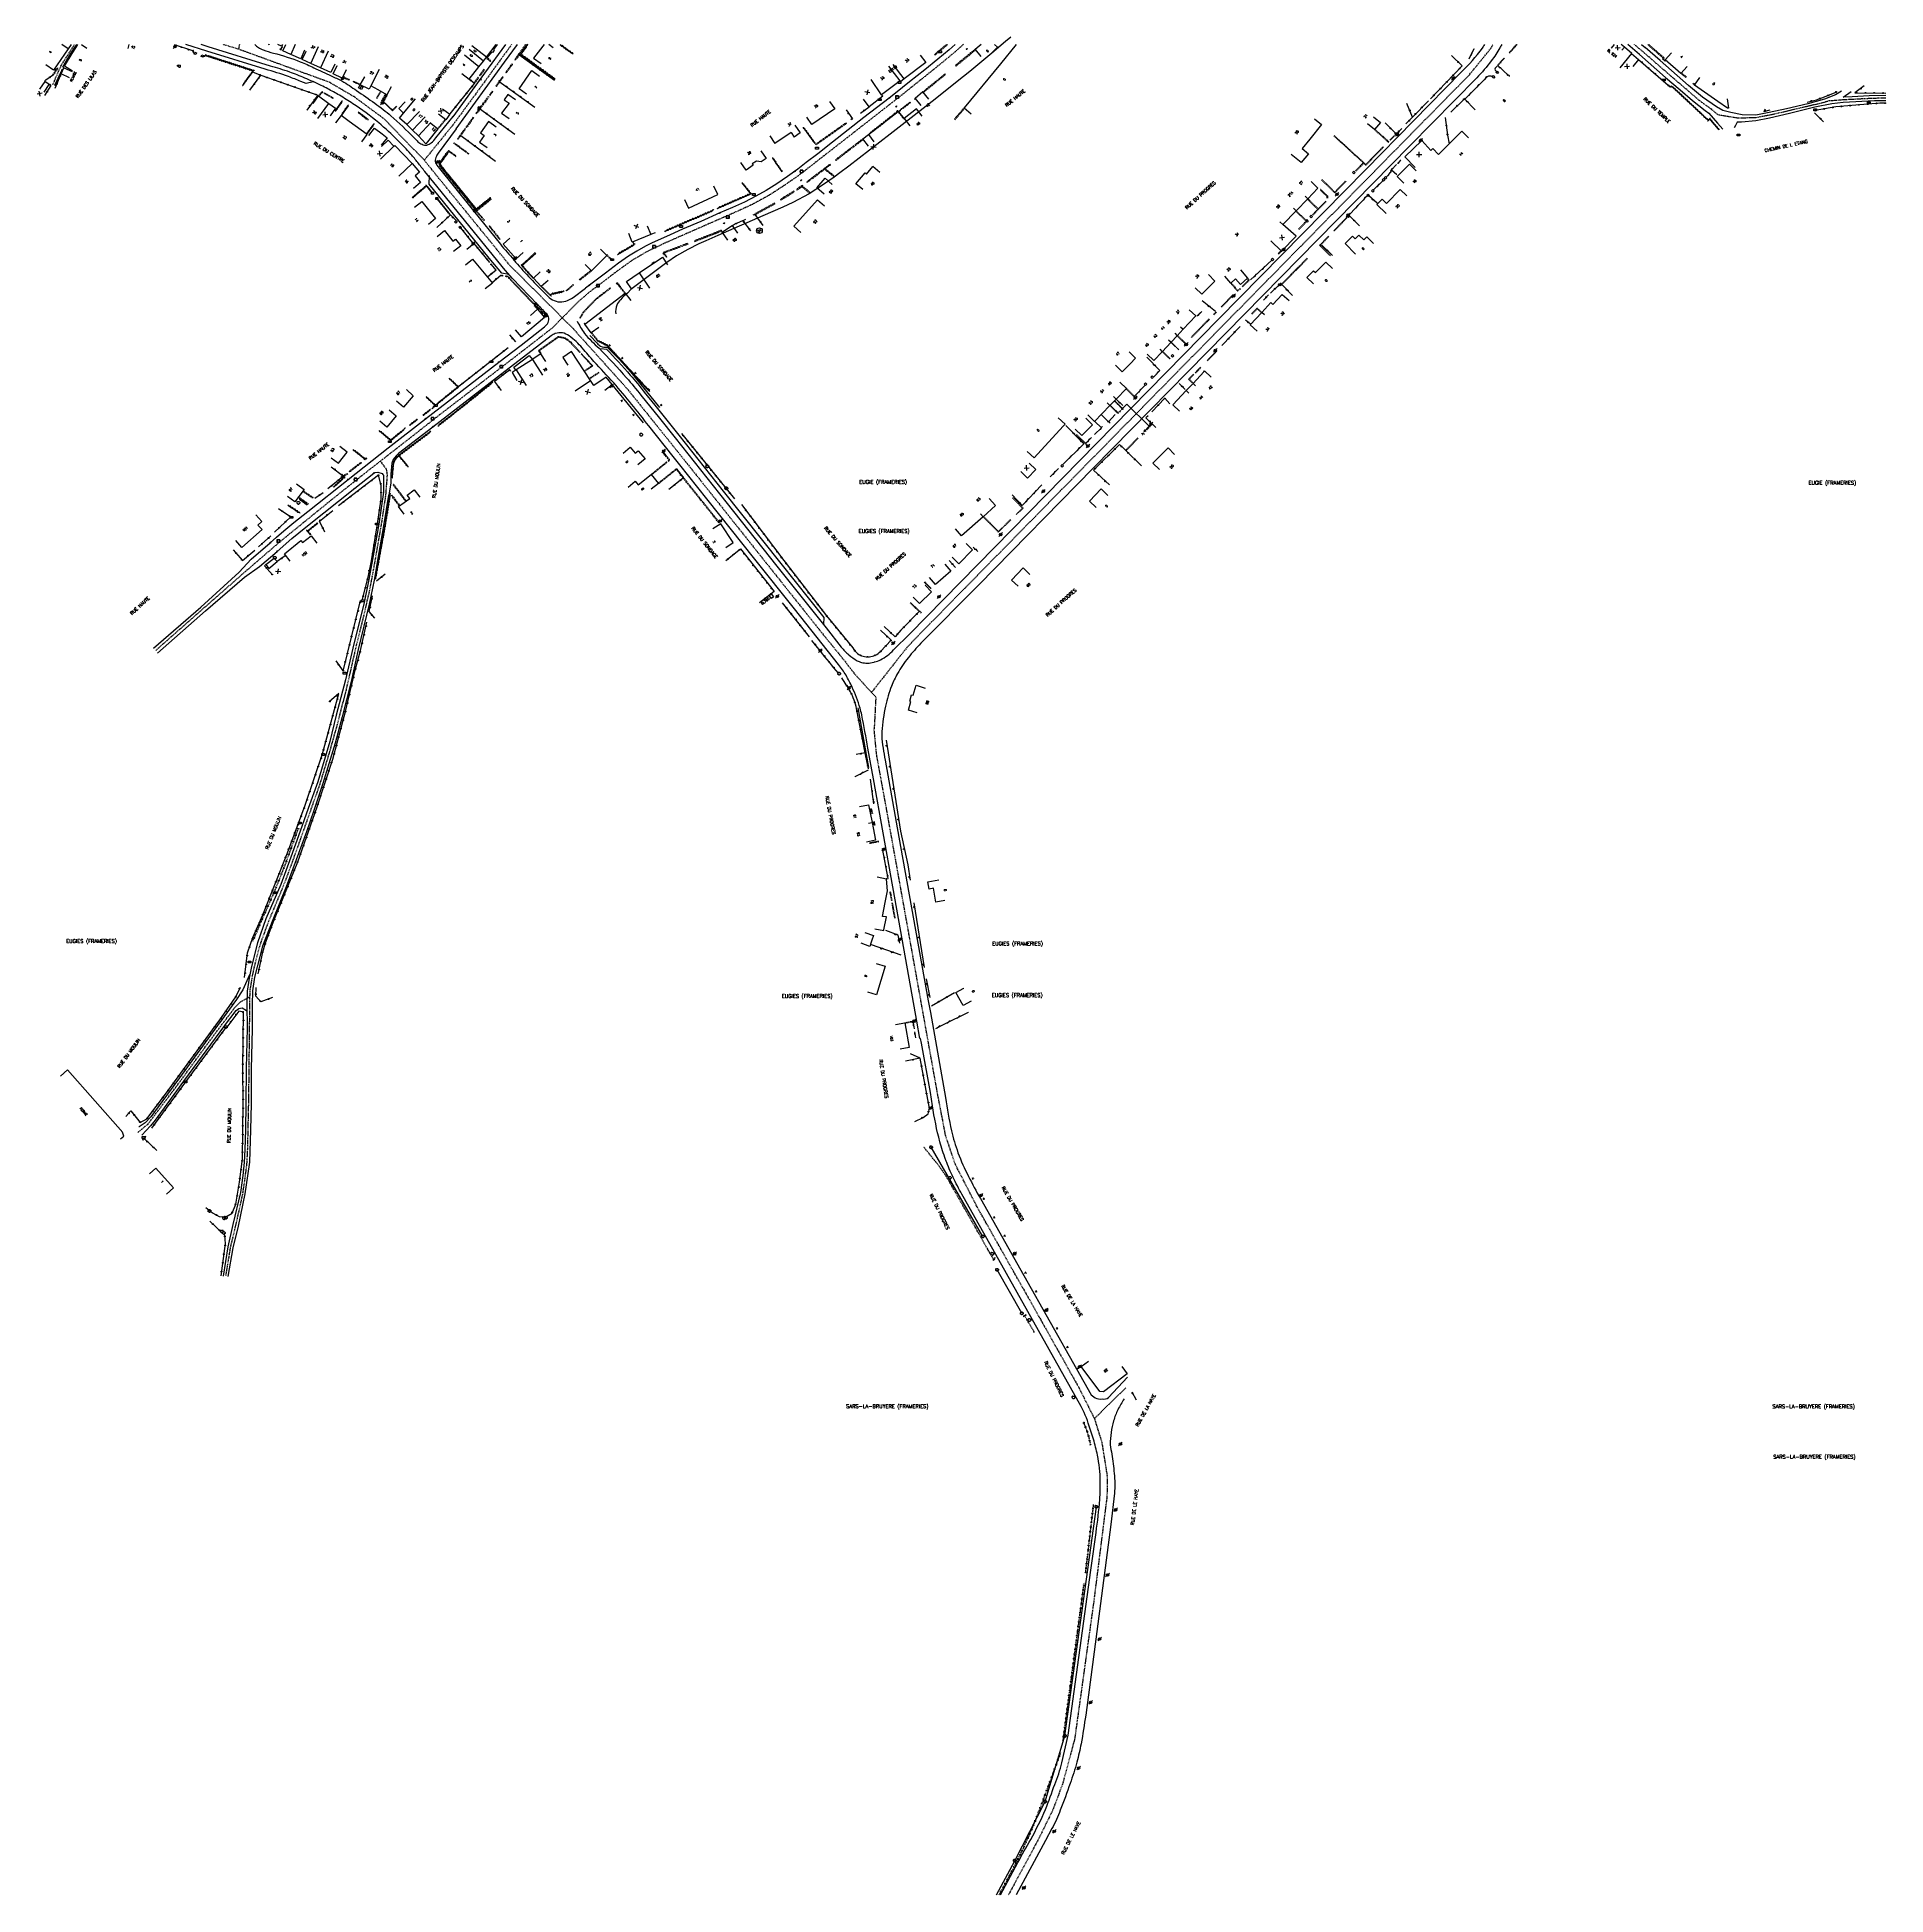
# Model space of a CAD drawing. Header units: millimetres. Extents: x 115001 to 116000, y 119000 to 120004.
import ezdxf
from ezdxf.enums import TextEntityAlignment as Align

# ---------------------------------------------------------------- set-up
doc = ezdxf.new("R2010")
doc.units = ezdxf.units.MM
doc.linetypes.add('DASHED', pattern=[0.75, 0.5, -0.25])
doc.layers.get('0').update_dxf_attribs({"linetype": 'CONTINUOUS'})
for name, color, linetype in [('W0001', 6, 'DASHED'), ('W0008', 7, 'CONTINUOUS'), ('W0100', 7, 'CONTINUOUS'), ('W0105', 7, 'CONTINUOUS'), ('W0112', 1, 'DASHED'), ('W0211', 2, 'CONTINUOUS'), ('W0220', 5, 'DASHED'), ('W0300', 7, 'CONTINUOUS'), ('W0302', 3, 'CONTINUOUS'), ('W0310', 3, 'CONTINUOUS'), ('W0322', 7, 'CONTINUOUS'), ('W0330', 7, 'CONTINUOUS'), ('W0400', 7, 'CONTINUOUS'), ('W0420', 7, 'CONTINUOUS'), ('W0471', 7, 'CONTINUOUS'), ('W0980', 7, 'CONTINUOUS'), ('W0984', 7, 'CONTINUOUS'), ('W0989', 7, 'CONTINUOUS'), ('W0991', 7, 'CONTINUOUS'), ('W1102', 7, 'CONTINUOUS'), ('W1471', 7, 'CONTINUOUS')]:
    doc.layers.add(name, color=color, linetype=linetype)
doc.styles.get("Standard").update_dxf_attribs({"font": 'romans.shx', "width": 0.85})

# ---------------------------------------------------------------- blocks, each defined once
blk = doc.blocks.new('t330o')
at = {"color": 0, "linetype": 'Continuous'}
for p, q in [((0.25, -0.25), (-0.25, 0.25)), ((-0.25, -0.25), (0.25, 0.25)), ((-0.25, 0.25), (-0.25, -0.25)), ((0.25, 0.25), (-0.25, 0.25)), ((0.25, -0.25), (0.25, 0.25)), ((-0.25, -0.25), (0.25, -0.25)), ((-0.25, -0.25), (-0.25, -0.25))]:
    blk.add_line(p, q, dxfattribs=at)
blk = doc.blocks.new('T471')
for p, q in [((-0.333334, 0.333334), (-0.333334, -0.333334)), ((-0.333334, 0.333334), (0.333334, 0.333334)), ((-0.333334, 0), (0, 0)), ((0.500001, 0.500001), (1.000002, 1.000002)), ((-0.500001, -0.500001), (-1.000002, -1.000002)), ((-0.333334, -0.333334), (0.333334, -0.333334))]:
    blk.add_line(p, q)
blk.add_ellipse((0, 0), major_axis=(0.471405, 0.471405), ratio=1, start_param=5.4977871438, end_param=11.780972451)
blk = doc.blocks.new('T400')
for p, q in [((-0.15, 0.3), (0.15, 0.3)), ((-0.15, -0.25), (-0.15, 0.3)), ((-0.15, 0.15), (0.15, 0.15)), ((-0.15, 0), (0.15, 0)), ((0.15, 0.3), (0.15, -0.25)), ((-0.15, -0.15), (0.15, -0.15)), ((-0.15, -0.25), (-0.15, -0.3)), ((-0.15, -0.3), (0.15, -0.3)), ((0.15, -0.3), (0.15, -0.25))]:
    blk.add_line(p, q)
blk = doc.blocks.new('t322o')
at = {"color": 0, "linetype": 'Continuous'}
for radius in [0.25, 0.15]:
    blk.add_circle((0, 0), radius, dxfattribs=at)
blk = doc.blocks.new('t310o')
at = {"color": 0, "linetype": 'Continuous'}
for centre, start, end in [((-0.5, 0.4), 216.8699, 323.1304), ((0.5, -0.4), 36.8699, 143.1303)]:
    blk.add_arc(centre, 0.625, start, end, dxfattribs=at)
blk = doc.blocks.new('t991o')
at = {"color": 0, "linetype": 'Continuous'}
for p, q in [((-1, 1), (1, -1)), ((-1, -1), (1, 1))]:
    blk.add_line(p, q, dxfattribs=at)
blk = doc.blocks.new('t211o')
at = {"color": 0, "linetype": 'Continuous'}
for p, q in [((-0.3, 0.5), (-0.3, 0)), ((0, 1), (0, 0)), ((0.3, 0.5), (0.3, 0))]:
    blk.add_line(p, q, dxfattribs=at)
blk = doc.blocks.new('t112o')
at = {"color": 0, "linetype": 'Continuous'}
for p, q in [((-0.5, 0.5), (0.5, 0.5)), ((-0.5, -0.5), (-0.5, 0.5)), ((0.5, 0.5), (0.5, -0.5)), ((0.5, -0.5), (-0.5, -0.5))]:
    blk.add_line(p, q, dxfattribs=at)
blk = doc.blocks.new('T300')
for p, q in [((-0.8, 0.5), (-0.9, 0.3)), ((-0.9, 0.3), (-0.9, 0.2)), ((-0.9, 0.2), (-0.7, 0.1)), ((-0.7, 0.6), (-0.8, 0.5)), ((-0.8, -0.1), (-0.7, 0.1)), ((-0.6, 0.7), (-0.7, 0.6)), ((-0.7, 0.1), (-0.7, 0.1)), ((-0.5, 0.7), (-0.6, 0.7)), ((-0.3, 0.6), (-0.5, 0.7)), ((-0.3, 0.6), (-0.2, 0.7)), ((-0.2, 0.6), (-0.3, 0.6)), ((-0.2, 0.7), (-0.1, 0.8)), ((-0.1, 0.8), (0.1, 0.8)), ((0.1, 0.8), (0.2, 0.7)), ((0.2, 0.7), (0.3, 0.6)), ((0.3, 0.6), (0.4, 0.5)), ((0.5, 0.5), (0.3, 0.5)), ((0.4, 0.5), (0.4, 0.5)), ((0.6, 0.4), (0.5, 0.5)), ((0.6, 0.4), (0.7, 0.3)), ((0.7, 0.3), (0.7, 0.2)), ((0.7, 0.2), (0.7, 0.1)), ((0.7, 0.1), (0.7, -0.2)), ((-0.8, -0.2), (-0.8, -0.1)), ((-0.7, -0.3), (-0.8, -0.2)), ((-0.8, -0.2), (-0.8, -0.2)), ((-0.7, -0.4), (-0.7, -0.3)), ((-0.5, -0.5), (-0.7, -0.4)), ((-0.4, -0.5), (-0.5, -0.5)), ((-0.4, -0.5), (-0.3, -0.5)), ((-0.3, -0.5), (-0.3, -0.4)), ((-0.3, -0.6), (-0.3, -0.5)), ((-0.3, -0.5), (-0.3, -0.5)), ((-0.2, -0.7), (-0.3, -0.6)), ((-0.1, -0.8), (-0.2, -0.7)), ((0.1, -0.8), (-0.1, -0.8)), ((0.2, -0.7), (0.1, -0.8)), ((0.3, -0.5), (0.2, -0.5)), ((0.3, -0.6), (0.2, -0.7)), ((0.2, -0.7), (0.2, -0.7)), ((0.5, -0.4), (0.3, -0.5)), ((0.3, -0.5), (0.3, -0.6)), ((0.3, -0.5), (0.3, -0.5)), ((0.6, -0.3), (0.5, -0.4)), ((0.7, -0.2), (0.6, -0.3)), ((0.6, -0.3), (0.6, -0.3))]:
    blk.add_line(p, q)
blk = doc.blocks.new('T1471')
at = {"color": 0, "linetype": 'Continuous', "flags": 128}
blk.add_lwpolyline([(-0.75, -0.5), (-0.75, 0.5), (0.75, 0.5), (0.75, -0.5), (-0.75, -0.5)], dxfattribs=at)
blk = doc.blocks.new('T420')
for p, q in [((0.7, 0.7), (-0.8, 0.7)), ((-0.8, 0.7), (-0.8, -0.8)), ((0.7, 0.7), (0.7, -0.8)), ((0.7, -0.8), (-0.8, -0.8))]:
    blk.add_line(p, q)
blk.add_ellipse((0, 0), major_axis=(-0.53, 0.53), ratio=1, start_param=3.926991, end_param=10.210176)
blk = doc.blocks.new('t220o')
at = {"color": 0, "linetype": 'Continuous'}
for p, q in [((-0.25, 0.25), (0.25, 0.25)), ((-0.25, -0.25), (0.25, -0.25))]:
    blk.add_line(p, q, dxfattribs=at)

msp = doc.modelspace()

# ---------------------------------------------------------------- linework, layer by layer
at = {"layer": 'W0001'}
for p, q in [((115110.3, 120000), (115109.8, 119997.5)), ((115226.6, 119957.7), (115210.2, 119937.5)), ((115589.3, 119274), (115572.3, 119257.4))]:
    msp.add_line(p, q, dxfattribs=at)
for points in [[(115009.5, 119978.4), (115012.6, 119985.6), (115014.1, 119988.9), (115021.2, 120000)], [(115501.5, 120000), (115498.6, 119997.4), (115488.4, 119988.9), (115468.2, 119972.7), (115427.2, 119940.7), (115416.2, 119932.1), (115410.6, 119927.9), (115404.6, 119923.8), (115396.8, 119918.7), (115387.5, 119913.6), (115377.9, 119909.2), (115359.1, 119901), (115340, 119892.6), (115330.4, 119888), (115322.4, 119883.3), (115314.9, 119877.9), (115299.2, 119866)], [(115471, 119674.1), (115475.6, 119679), (115641.4, 119847.8), (115774.8, 119983.5), (115786.7, 119998.1), (115787.6, 120000)], [(115868.3, 119996.5), (115864.1, 120000)], [(116000, 119971), (115993.2, 119970.9), (115977.3, 119970.1), (115969.4, 119969.5), (115965.1, 119968.3), (115951, 119965), (115938.6, 119962.1), (115929.6, 119960.4), (115920, 119960.2), (115909.5, 119961.9), (115905.9, 119964.9), (115899.2, 119969.8), (115883.7, 119983.1), (115868.3, 119996.5)], [(115264.4, 119835.2), (115218.9, 119800.2), (115192.2, 119779.3), (115180.5, 119770.2), (115161.5, 119755.1), (115131.6, 119730.8), (115111.6, 119713.5), (115064.9, 119672.4)], [(115186.4, 119774.8), (115189.6, 119770.7), (115190.1, 119767.4), (115189.3, 119756.7), (115187.2, 119742.4), (115182.7, 119716.4), (115180.5, 119704.8), (115177.5, 119691.6), (115173.4, 119675.3), (115170.7, 119663.3), (115167.9, 119651.1), (115163.1, 119632.5), (115158.7, 119616.8), (115153.4, 119599.3), (115139, 119558.6), (115134.2, 119545.7), (115126, 119526.1), (115121.4, 119513.5), (115119.7, 119507.2), (115117.4, 119497.7), (115116, 119489.2), (115115.8, 119485.3), (115115.7, 119475.7), (115115.2, 119430), (115114.6, 119402.9), (115114.2, 119395.2), (115113.2, 119387.1), (115111.9, 119378.5), (115110.1, 119370.2), (115108.6, 119363.5), (115105.3, 119349.7), (115104.5, 119344.6), (115102.8, 119334.3)], [(115531.1, 119332.5), (115508.9, 119371.9), (115497.2, 119394.7), (115492, 119410), (115487.7, 119432.3), (115459.9, 119587.4), (115454.6, 119616.5), (115453.3, 119630.1)], [(115055.4, 119412), (115060.9, 119416.6), (115076.2, 119436.8), (115095.7, 119463.5), (115107.7, 119479.4), (115110.8, 119482.6), (115115.8, 119485.3)]]:
    msp.add_lwpolyline(points, dxfattribs=at)
at = {"layer": 'W0001', "flags": 128}
for points in [[(115290.6, 119846.5), (115284.8, 119852.3), (115256.2, 119880.9), (115216.3, 119929.9), (115210.2, 119937.5), (115188.9, 119959.5), (115172.6, 119971.6), (115158.9, 119979.6), (115109.8, 119997.5), (115101.5, 120000)], [(115257.4, 120000), (115239.3, 119975.1), (115226.6, 119957.8)], [(115299.2, 119866), (115293, 119860.7), (115284.8, 119852.3), (115279.6, 119847), (115264.4, 119835.2), (115264.4, 119835.2)], [(115290.6, 119846.5), (115319.9, 119813.9), (115345.2, 119782.4), (115424.9, 119682.2), (115436.8, 119667.6), (115442.8, 119659.8), (115454.2, 119647.3), (115453.3, 119630.1)], [(115471, 119674.1), (115460.5, 119660.8), (115451.9, 119649.9), (115451.9, 119649.9)], [(115490.1, 119419.5), (115490.3, 119418.6)], [(115531.1, 119332.5), (115563.9, 119274.2), (115572.3, 119257.4), (115576.3, 119244.7), (115579.3, 119225.7), (115579.1, 119215.3), (115572, 119158.9), (115561.6, 119084), (115555.1, 119059.9), (115549.9, 119046), (115541.9, 119029.7), (115525.9, 119000)]]:
    msp.add_lwpolyline(points, dxfattribs=at)
at = {"layer": 'W0008', "flags": 128}
for points in [[(115150.4, 119979.7), (115150.1, 119979.9), (115146.3, 119979), (115143.5, 119980.1, 0.0048), (115136.8, 119982.7, 0.0136), (115124.3, 119986.7), (115092.7, 119996.4), (115081.3, 120000)], [(115262.6, 119837.6), (115275.1, 119847.4, 0.127), (115277.1, 119849.8, 0.1769), (115277.3, 119852.8, 0.1147), (115275.9, 119854.9), (115257.9, 119873.5), (115253.9, 119878.1), (115215.3, 119925.5), (115210.5, 119931.4, -0.0018), (115206.7, 119936.2, 0.0105), (115202.9, 119940.8, 0.0196), (115195.9, 119948.2, 0.0201), (115185.6, 119957.7, 0.0297), (115171.6, 119968, 0.0122), (115164.3, 119972.6, 0.0115), (115158, 119976.1, 0.0067), (115154.5, 119977.9, 0.0147), (115145.6, 119981.9, 0.0151), (115137.5, 119985.1, 0.0101), (115127.1, 119988.4), (115093.4, 119998.8), (115089.6, 120000)], [(115118.7, 120000, 0.045767), (115120.6, 119998.4, 0.0546), (115123.2, 119997.1, 0.0313), (115128.7, 119995.4, -0.0288), (115143.2, 119990.7, -0.0147), (115150.5, 119987.5, -0.0001), (115159.9, 119983.1, -0.0164), (115165.7, 119980.3, -0.0263), (115173.6, 119975.1, -0.0064), (115183.5, 119968.3, -0.0204), (115192.2, 119961.4, -0.0199), (115204.7, 119949.6, -0.0015), (115206.8, 119947.5, 0.0629), (115209, 119946.1, 0.148), (115211.6, 119945.7, 0.1165), (115213.9, 119946.9, 0.0611), (115216.5, 119949.5), (115225.8, 119961.1), (115225.8, 119961.1)], [(115227.4, 119954.4), (115217.7, 119941.3, 0.0714), (115216.5, 119939, 0.0791), (115216.1, 119937.5, 0.1755), (115216.9, 119934.9), (115236.8, 119910.1), (115251.3, 119892.2, 0.01), (115258.6, 119883.6, 0.0215), (115274.9, 119866, 0.0043), (115278.6, 119862.5, 0.0753), (115282.4, 119861, 0.1151), (115286.6, 119861.3, 0.0899), (115290.6, 119863.3), (115297.4, 119868.4), (115297.4, 119868.4)], [(115321.9, 119867.6), (115320, 119865.7, 0.0315), (115316.3, 119862.1, 0.0804), (115314.2, 119859.2, 0.140817), (115313.7, 119854.5)], [(115292.8, 119850.5, 0.0341), (115296.8, 119843.9, 0.05), (115304.7, 119835.9, -0.0122), (115319.5, 119819.9, -0.0096), (115327.3, 119810.5), (115337.3, 119798), (115345.7, 119787.4), (115369.7, 119757.2), (115400.8, 119718.1), (115427.3, 119684.8), (115435.5, 119674.3, 0.0485), (115439.7, 119670.2, 0.0568), (115444.2, 119667, 0.0486), (115446.4, 119666.1, 0.0765), (115449.7, 119665.7, 0.0574), (115453.1, 119666.2, 0.005339), (115453.5, 119666.3, 0.0685)], [(115281, 119843.8, 0.059), (115278.8, 119842.5), (115266.2, 119832.9), (115266.2, 119832.9)], [(115446.6, 119637.8, 0.007372), (115445.7, 119641.4, 0.0398), (115441.4, 119652.7, 0.0234), (115438.1, 119659.1, 0.0338), (115434, 119665), (115422.5, 119679.5), (115410.2, 119695), (115388.9, 119721.8), (115362.8, 119754.5), (115348.3, 119772.9), (115344.7, 119777.3), (115331.5, 119793.9, 0.0161), (115312.6, 119817.2, -0.0048), (115301.9, 119828.7, 0.005), (115295.6, 119836, 0.0569), (115288.5, 119842.5, 0.1137), (115284.8, 119844.2, 0.0915), (115281, 119843.8), (115281, 119843.8)], [(115305.6, 119835.8), (115308.7, 119835.4, -0.01), (115321.5, 119821.4, -0.0102), (115329.1, 119812.2), (115334.8, 119805.1), (115348.5, 119787.9), (115348.5, 119787.9)], [(115462.9, 119653.7, 0.00178), (115462.7, 119653.3, 0.0398), (115459.4, 119642.5, 0.026904), (115457.4, 119628.7)], [(115521.5, 119000), (115530.9, 119017.4, -0.0016), (115537.9, 119030, 0.0282), (115545.9, 119046.2, 0.0086), (115550.9, 119059.7, 0.0337), (115554.8, 119071.4), (115558.1, 119086.3), (115570.4, 119175.4, 0.0007), (115573.2, 119195.9, 0.016), (115575.2, 119213.7, 0.0215), (115575.5, 119223.6, 0.0461), (115574, 119237.6, 0.021), (115571.8, 119246.2, 0.0123), (115569, 119255, 0.0255), (115566.8, 119260.7), (115565.2, 119264), (115519.1, 119346.1), (115501.4, 119377.5, -0.0144), (115496.5, 119386.6, -0.022198), (115492.5, 119395.8, -0.021502)], [(115534.2, 119334.7), (115562.6, 119284.3), (115570.6, 119270.2), (115572.8, 119268.7, 0.1477), (115576.5, 119268, 0.2075), (115580, 119268.8), (115590.2, 119279.8), (115590.2, 119279.8)], [(115588.4, 119268.1, 0.0228), (115585, 119262.2, 0.0413), (115582.7, 119256.2, 0.0391), (115581.3, 119249.9, 0.0202), (115580.8, 119243.3, -0.0041), (115581.7, 119238.2, -0.0206), (115583, 119227.8, -0.0496), (115583.1, 119217), (115581.2, 119200.2), (115573.6, 119142.3), (115567.6, 119097.1, -0.0137), (115565.1, 119081.7, -0.0176), (115562.9, 119071.7, -0.0195), (115559.2, 119060.1, -0.0113), (115553.9, 119045.8, -0.0272), (115549.4, 119035.8), (115545.9, 119029.3), (115530, 119000)]]:
    msp.add_lwpolyline(points, format="xyb", dxfattribs=at)
for points in [[(115225.8, 119961), (115243, 119984.6), (115254.3, 120000)], [(115227.4, 119954.4), (115253.5, 119990.4), (115260.5, 120000)], [(115243.8, 119993.1), (115244.2, 119992.8), (115246.8, 119996.1), (115247.3, 119995.7), (115248.2, 119996.8), (115247.7, 119997.3), (115249.8, 120000), (115249.8, 120000)], [(115255.9, 119875.7), (115252.1, 119876.5), (115245.2, 119884.5), (115212.9, 119924.6), (115213, 119929.2), (115213, 119929.2)], [(115347.8, 119788.8), (115371.7, 119758.7), (115402.8, 119719.6), (115426.1, 119690.3), (115425.9, 119686.8), (115425.9, 119686.8)]]:
    msp.add_lwpolyline(points, dxfattribs=at)
at = {"layer": 'W0008'}
for points in [[(115497.1, 120000), (115493.8, 119997.2), (115487.7, 119992.1), (115480.6, 119986.4), (115472.4, 119979.8), (115464.8, 119973.7), (115461.4, 119971.1), (115447.8, 119960.5), (115430.8, 119947.2), (115422.8, 119941), (115416.6, 119936.2), (115412.1, 119932.7), (115410.2, 119931.4), (115406.5, 119928.7), (115400.7, 119924.8), (115394.9, 119921.1), (115389.4, 119918), (115383.2, 119914.9), (115376.8, 119912), (115369.9, 119909), (115359.6, 119904.4), (115349.8, 119900.2), (115343.1, 119897.2), (115337.9, 119894.9), (115333.3, 119892.8), (115329.7, 119891), (115325, 119888.4), (115320.6, 119885.7), (115315.2, 119881.9), (115308.1, 119876.5), (115299.4, 119869.9), (115297.4, 119868.4)], [(115527.1, 120004), (115524.3, 120001.6), (115516.9, 119995.3), (115505, 119985.5), (115498.2, 119980), (115486.2, 119970.5), (115461.9, 119951.5), (115439.6, 119934.2), (115434.8, 119930.6), (115431.7, 119928.3), (115426, 119924.3), (115418.2, 119919.4), (115409.4, 119914.7), (115403.9, 119912.2), (115393.2, 119907.4), (115368.9, 119896.8), (115362.3, 119894), (115358.5, 119892.3), (115352.7, 119889.3), (115346.5, 119885.8), (115341.3, 119882.2), (115336.2, 119878.4), (115321.9, 119867.6)], [(115866.8, 119994.7), (115860.5, 120000)], [(115868, 120000), (115869.9, 119998.4), (115869.9, 119998.4)], [(115976.1, 119974.8), (115972.8, 119972.9), (115966.9, 119970.5), (115957.9, 119968), (115946.4, 119965.3), (115937, 119963.3), (115929.8, 119961.9), (115922.4, 119962.1), (115916.2, 119963.2), (115912, 119964.4), (115908.5, 119966.3), (115900.9, 119971.6), (115893.3, 119977.9), (115878, 119991.3), (115869.9, 119998.4)], [(115866.8, 119994.7), (115881, 119982.2), (115888.8, 119975.6), (115895.6, 119969.7), (115902.3, 119964.4), (115904.4, 119962.9), (115909.1, 119957.5), (115911.9, 119954.2)], [(116000, 119969.6), (115993.8, 119969.6), (115976.9, 119968.7), (115970.8, 119967.9), (115961.6, 119966.1), (115948, 119962.8), (115937.1, 119960.2), (115929.7, 119958.8), (115922, 119958.1), (115919.7, 119958), (115918.7, 119956.2), (115918.1, 119955)], [(116000, 119972.4), (115990.9, 119972.2), (115981.8, 119971.8), (115977, 119971.6), (115981.2, 119974.6)], [(115110.1, 119714.8), (115116.6, 119721.9), (115126.9, 119730.7), (115130.3, 119733.7), (115134.3, 119737.1), (115139.7, 119741.6), (115147.2, 119747.6), (115169, 119764.9), (115190.6, 119782), (115210.8, 119797.7), (115250.5, 119828.4), (115262.6, 119837.6)], [(115266.2, 119832.9), (115253.8, 119823.3), (115214.8, 119793.3), (115196.2, 119778.9), (115195, 119777.7), (115193.4, 119775.7), (115192.7, 119773.8), (115192.2, 119767.8), (115192.1, 119763.2), (115191.1, 119756.5), (115190.8, 119756.5), (115188.2, 119739.8), (115185.7, 119725.4), (115183.1, 119710.6), (115180.4, 119697.5), (115174.4, 119673.1), (115170.7, 119655.7), (115165.9, 119636.6), (115162, 119622.4), (115155.4, 119600.6), (115150.5, 119586), (115146.5, 119574.5), (115140.9, 119559.3), (115135.5, 119544.8), (115128.4, 119527), (115122.8, 119512.8), (115118.4, 119495.9), (115117.4, 119488.6), (115117.1, 119481.1), (115117.2, 119467.9), (115116.6, 119446.5), (115116.7, 119427.5), (115116.3, 119413.4), (115115.7, 119395.9), (115114.7, 119388.6), (115113.2, 119378.9), (115109.7, 119361.3), (115106.8, 119349.7), (115104, 119334.1)], [(115587.3, 119803.8), (115587, 119802.7), (115589.8, 119805.6), (115602, 119793.8), (115599.3, 119790.9), (115599.6, 119792), (115599.6, 119792)], [(115587, 119802.7), (115588, 119803.1), (115588, 119803.1)], [(115599.3, 119790.9), (115600.3, 119791.3), (115600.3, 119791.3)], [(115113.1, 119712.2), (115121.2, 119717.9), (115130.7, 119726.1), (115138.7, 119733), (115142.4, 119736.1), (115147.1, 119739.9), (115172.7, 119760.2), (115182.9, 119768.3), (115183.7, 119768.7), (115185.1, 119768.9), (115187.5, 119768.2), (115187.8, 119767.7), (115188.2, 119767.2), (115188.2, 119763.6), (115188.1, 119758.1), (115185.6, 119740.7), (115183, 119725.7), (115180.3, 119710.9), (115177.7, 119698.5), (115171.5, 119673.8), (115167.6, 119656.6), (115162.6, 119637.6), (115159.1, 119623.4), (115152.6, 119601.5), (115147.5, 119587.2), (115143.1, 119574.8), (115138.1, 119560.8), (115132.6, 119546), (115124.5, 119527.5), (115120, 119514.6), (115116.8, 119501.8), (115115.5, 119495.5), (115114.4, 119488.4), (115114.3, 119481.4), (115114.4, 119468.4), (115113.9, 119446.7), (115113.7, 119427.6), (115113.5, 119413.4), (115113.3, 119402.8), (115112.8, 119395.8), (115112.2, 119388.7), (115110.9, 119379.5), (115106.7, 119362.3), (115104, 119350.3), (115101.5, 119334.4)], [(115063.9, 119673.7), (115089.4, 119696), (115110.1, 119714.8)], [(115066, 119671.1), (115091.9, 119693.9), (115113.1, 119712.2)], [(115115.8, 119497.3), (115112.2, 119489.1), (115108.8, 119483.9), (115099.7, 119471.4)], [(115102.2, 119469.6), (115108.6, 119477.9), (115110, 119479), (115111.8, 119479.4), (115114.1, 119477.9)], [(115099.9, 119471.8), (115077.9, 119441.5), (115069, 119429.3), (115062.5, 119420.5), (115059.3, 119417.3), (115056.2, 119415.1), (115056, 119415.1)], [(115102.3, 119469.9), (115080.1, 119439.8), (115071.1, 119427.4), (115064.8, 119418.7), (115062.3, 119415.7), (115057.5, 119410.5)]]:
    msp.add_lwpolyline(points, dxfattribs=at)
for points in [[(115453.5, 119666.3, 0.054855), (115456.7, 119667.5, 0.0814), (115463.8, 119672.8), (115472.5, 119681.6), (115582.7, 119793.8), (115639.4, 119851.5), (115719, 119932.5), (115770.6, 119985.1, 0.0429), (115782, 119998.1, 0.009956), (115783.3, 120000)], [(115792.4, 120000, -0.006826), (115791.4, 119998.2, -0.0304), (115786.8, 119991.2, -0.035), (115778.9, 119982), (115742.8, 119945.3), (115643.3, 119844.1), (115571.8, 119771.3), (115509.6, 119707.9), (115478.6, 119676.4, 0.0273), (115471.7, 119668.6, 0.0404), (115465.9, 119660, 0.029689), (115462.7, 119653.3, 0.029689)], [(115492.5, 119395.8, -0.003578), (115491.9, 119397.4, -0.0221), (115488.8, 119407, -0.0264), (115484.8, 119426.5), (115483.7, 119433.6), (115478.9, 119460.3), (115478.3, 119462.9), (115478, 119462.9), (115476.3, 119472.1), (115468.6, 119515.6), (115453, 119603.2), (115449.9, 119619.7, 0.0098), (115446.6, 119637.6, 0.000646), (115446.6, 119637.8)], [(115457.4, 119628.7, 0.010943), (115457.4, 119626.4, 0.0352), (115459.3, 119613.3), (115466.7, 119571.7), (115482.5, 119483.1), (115483.7, 119476.9), (115491.8, 119430.9, 0.0145), (115495.1, 119413, 0.0295), (115498.6, 119401.1, 0.0288), (115504.3, 119388.3, 0.0117), (115510.7, 119376.3), (115534.2, 119334.7)]]:
    msp.add_lwpolyline(points, format="xyb", dxfattribs=at)
at = {"layer": 'W0100'}
for p, q in [((115175.5, 119976.2), (115176.4, 119977.8)), ((115176.4, 119977.8), (115175.9, 119977.4)), ((115176.4, 119977.8), (115176.3, 119977.2)), ((115467.3, 119980.3), (115467.5, 119979.9)), ((115501.9, 119965.8), (115505.7, 119962.6)), ((115396.9, 119950.6), (115399.7, 119946.5)), ((115408.4, 119952.4), (115399.7, 119946.5)), ((115408.4, 119952.4), (115410.1, 119950)), ((115449.1, 119930), (115448.4, 119930.6)), ((115449.1, 119930), (115452.5, 119934.1)), ((115456.3, 119930.8), (115452.5, 119934.1)), ((115124.6, 119718.9), (115126.2, 119716.9)), ((115126.2, 119716.9), (115130.7, 119720.6)), ((115451.4, 119585.5), (115451, 119585.3)), ((115451.9, 119585.5), (115451, 119585.3)), ((115451, 119585.3), (115451.5, 119585.2)), ((115452.9, 119578.7), (115452.4, 119578.5)), ((115453.4, 119578.7), (115452.4, 119578.5)), ((115452.4, 119578.5), (115452.9, 119578.5)), ((115070.9, 119378.7), (115074.6, 119382.1))]:
    msp.add_line(p, q, dxfattribs=at)
for points in [[(115019.3, 120000), (115017.8, 119997.7), (115009.9, 119986.2), (115005.7, 119989.1)], [(115020.1, 119985.7), (115015.8, 119988.3), (115019.9, 119995.2), (115021.9, 119998.3), (115023, 120000)], [(115025, 120000), (115027.8, 119998.1)], [(115530, 120000), (115521.6, 119989.6), (115501.9, 119965.8)], [(115511.1, 120000), (115507.8, 119997.4), (115510.9, 119993.5)], [(115516.4, 119995), (115519.9, 119998.6), (115518.4, 120000)], [(115853.2, 120000), (115851.5, 119998), (115851.5, 119998)], [(115862.7, 119995.2), (115858.7, 119998.5), (115856.9, 120000)], [(115478.2, 119994.2), (115481.2, 119990.3), (115469.5, 119981.4), (115467.5, 119979.9)], [(115862.6, 119995.2), (115866.4, 119992), (115863.2, 119988.2)], [(115892.6, 119988.2), (115889.3, 119984.4), (115880.8, 119991.7), (115884.1, 119995.5)], [(115004.7, 119974.2), (115007.5, 119978.4), (115005.1, 119980), (115002.3, 119975.9)], [(115018.5, 119982.1), (115013.9, 119984.1), (115015.4, 119987.4), (115020, 119985.4)], [(115467.3, 119980.3), (115457.3, 119972.9), (115458, 119972.1), (115450.6, 119966.4), (115447.6, 119970.4)], [(115914.2, 119970.6), (115915, 119965.6), (115914.9, 119965.6), (115914.5, 119965.7), (115909.2, 119969.3), (115896.6, 119978.1), (115899.5, 119982.2)], [(115429.2, 119969.3), (115432, 119965.2), (115419.7, 119956.7), (115416.9, 119960.8)], [(115482.8, 119970.5), (115479.6, 119974.4), (115475.4, 119970.9), (115478.5, 119967.1)], [(115479.2, 119961.3), (115476.2, 119965.2), (115469.5, 119960), (115472.6, 119956.1)], [(115691.2, 119959.9), (115695.1, 119956.8), (115688.7, 119948.9), (115684.6, 119943.8), (115688, 119941), (115684.1, 119936.2), (115678.6, 119940.6), (115678.6, 119940.6)], [(115723.1, 119961), (115726.9, 119957.8), (115723.7, 119954), (115719.9, 119957.2), (115719.9, 119957.2)], [(115410.5, 119956.4), (115413.4, 119952.2), (115410.1, 119950)], [(115450.2, 119945.1), (115447.2, 119949.1), (115450.2, 119951.4), (115453.2, 119947.4)], [(115745.6, 119933.6), (115740.1, 119939.4), (115749.2, 119948.1), (115754.2, 119942.8), (115755.2, 119943.8), (115758.2, 119940.6), (115770.9, 119953.2), (115774.4, 119949.6), (115774.4, 119949.6)], [(115392.1, 119942.6), (115395, 119938.5), (115392.3, 119936.6), (115389.7, 119936.9), (115387.3, 119935.6), (115387.9, 119934.8), (115384.1, 119932.1), (115381.2, 119936.2)], [(115426.2, 119919.2), (115422.4, 119922.5), (115426.9, 119927.7), (115430.7, 119924.4)], [(115447.2, 119921.6), (115443.4, 119924.8), (115448.4, 119930.6)], [(115739.5, 119925.1), (115736, 119928.6), (115742.6, 119935.3), (115746.2, 119931.8), (115746.2, 119931.8)], [(115350.8, 119916.2), (115352.9, 119911.6), (115368.8, 119918.9), (115366.7, 119923.4)], [(115667.6, 119894), (115673.4, 119888.4), (115681.3, 119896.5), (115674.1, 119902.7), (115681.4, 119910.2), (115687.6, 119916.6), (115693.1, 119922.4), (115689.5, 119925.9), (115689.5, 119925.9)], [(115730, 119908.6), (115725, 119913.5), (115727.9, 119916.4), (115730.2, 119914.1), (115737.6, 119921.7), (115741.2, 119918.2), (115741.2, 119918.2)], [(115413.6, 119898.5), (115409.9, 119901.8), (115422.6, 119916.1), (115426.4, 119912.8)], [(115330.7, 119902), (115332.7, 119897.4), (115322.6, 119893.2), (115320.7, 119897.8)], [(115379.6, 119898), (115376.7, 119902.2), (115371.2, 119898.4), (115374.1, 119894.3)], [(115305.4, 119889.4), (115308.9, 119885.9), (115300.6, 119877.7), (115297.1, 119881.2)], [(115713.5, 119886.8), (115707.8, 119892.4), (115711.8, 119896.5), (115713.3, 119895), (115715.3, 119897), (115718, 119894.4), (115719.6, 119896), (115723.1, 119892.5), (115723.1, 119892.5)], [(115322.2, 119867.9), (115319.4, 119872), (115326.4, 119876.7), (115339, 119885.1), (115341.7, 119880.9)], [(115651.2, 119878.2), (115655.1, 119873.7), (115651.2, 119870.4), (115648.6, 119873.4), (115646, 119871.1), (115642.8, 119874.9), (115642.8, 119874.9)], [(115690.7, 119870.6), (115687.2, 119874.1), (115690.8, 119877.7), (115691.8, 119876.8), (115697.3, 119882.4), (115700.9, 119878.9), (115700.9, 119878.9)], [(115633.9, 119875.7), (115637.4, 119872.2), (115630.4, 119865.1), (115626.8, 119868.6), (115626.8, 119868.6)], [(115660.2, 119845.1), (115656.5, 119848.5), (115662.8, 119855.2), (115667.7, 119860.5), (115668.7, 119859.5), (115673.8, 119865), (115677.5, 119861.6), (115677.5, 119861.6)], [(115623.5, 119856.7), (115627.1, 119853.3), (115620.3, 119846.1), (115617.1, 119842.6), (115613.8, 119839.2), (115609, 119834), (115604.5, 119829.3), (115600.8, 119832.7), (115600.8, 119832.7)], [(115268.6, 119829.7), (115259.9, 119824.2), (115257.6, 119822.7), (115260.2, 119818.5)], [(115591.1, 119834), (115594.6, 119830.5), (115591.6, 119827.4), (115587.3, 119823.2), (115583.8, 119826.7), (115583.8, 119826.7)], [(115307.8, 119813.2), (115311.7, 119816.3), (115308.4, 119820.3)], [(115586.1, 119817.6), (115589.7, 119814.1), (115584.1, 119808.4), (115580.7, 119804.9), (115572.3, 119796.3), (115568.7, 119799.8), (115568.7, 119799.8)], [(115618.3, 119801.9), (115614.7, 119805.3), (115621.9, 119813), (115625.6, 119816.9), (115631.4, 119823.2), (115631.8, 119823.6), (115635.4, 119820.2), (115635.4, 119820.2)], [(115200.5, 119813.5), (115204.2, 119810.2), (115198.9, 119804), (115195.1, 119807.2)], [(115191.2, 119802.6), (115195, 119799.3), (115189.9, 119793.3), (115186.1, 119796.5)], [(115552.8, 119798.2), (115556.5, 119794.8), (115555.5, 119793.8), (115539.7, 119776.7), (115536, 119780.1), (115536, 119780.1)], [(115567.7, 119798), (115571.3, 119794.5), (115565.5, 119788.7), (115562, 119792.2), (115562, 119792.2)], [(115159.9, 119776.7), (115163.9, 119773.7), (115168.5, 119779.7), (115164.5, 119782.8)], [(115607.5, 119770.3), (115603.9, 119773.8), (115612.1, 119782), (115615.6, 119778.5), (115615.6, 119778.5)], [(115537, 119773.8), (115540.6, 119770.3), (115536.1, 119765.7), (115532.5, 119769.2), (115532.5, 119769.2)], [(115141.2, 119762.5), (115145.2, 119759.6), (115140.3, 119752.8), (115136.3, 119755.7)], [(115199.3, 119746.2), (115196.3, 119750.3), (115202.3, 119754.6), (115201, 119756.4), (115204.7, 119759.3), (115207.8, 119755.3)], [(115573.2, 119749.8), (115569.6, 119753.3), (115575.9, 119759.8), (115579.5, 119756.3), (115579.5, 119756.3)], [(115515.4, 119754.6), (115518.8, 119750.9), (115512.2, 119744.8), (115500.5, 119734.5), (115497.2, 119738.2), (115497.2, 119738.2)], [(115119.1, 119745.9), (115122.4, 119742.2), (115120.3, 119740.3), (115122.6, 119737.9), (115111.6, 119728.2), (115108.3, 119731.9)], [(115373.1, 119728.1), (115377.2, 119730.9), (115370.4, 119741), (115366.2, 119738.2)], [(115137.8, 119720.8), (115134.6, 119724.7), (115143.5, 119732), (115144.4, 119730.9), (115149.1, 119734.5), (115152.1, 119730.5)], [(115503, 119730.4), (115506.5, 119726.9), (115499.1, 119719.3), (115495.5, 119722.9), (115495.5, 119722.9)], [(115124.6, 119718.9), (115129.1, 119722.5), (115130.7, 119720.6)], [(115491.5, 119719.1), (115494.8, 119715.4), (115486.5, 119708.1), (115483.2, 119711.9), (115483.2, 119711.9)], [(115531.1, 119707.2), (115527.5, 119710.6), (115533.8, 119717.1), (115537.4, 119713.6), (115537.4, 119713.6)], [(115480.8, 119707.9), (115484.3, 119704.3), (115477.8, 119697.9), (115474.3, 119701.4), (115474.3, 119701.4)], [(115445.4, 119588.2), (115450.3, 119589.1), (115452.2, 119579.6), (115454, 119570), (115449.1, 119569), (115449.1, 119569)], [(115453.6, 119522.1), (115458.5, 119521.1), (115458.6, 119521.6), (115459.9, 119528.5), (115457.9, 119528.8), (115459.3, 119536.3), (115460.5, 119542.6), (115459.9, 119549), (115455, 119550), (115455, 119550)], [(115491.5, 119537.4), (115486.6, 119536.5), (115485.3, 119544), (115483, 119543.6), (115482.3, 119547.5), (115488.2, 119548.5), (115488.2, 119548.5)], [(115448.2, 119520.1), (115452.9, 119518.5), (115452.1, 119516), (115451.7, 119514.8), (115450.9, 119512.6), (115446.2, 119514.3), (115446.2, 119514.3)], [(115454.4, 119503.3), (115459.2, 119501.9), (115454.6, 119486.5), (115449.8, 119487.9), (115449.8, 119487.9)], [(115505.8, 119483), (115501.4, 119480.6), (115497.5, 119487.7), (115501.8, 119490.1), (115501.8, 119490.1)], [(115464.8, 119470.3), (115469.8, 119471.2), (115472.3, 119458), (115467.4, 119457), (115467.4, 119457)], [(115046, 119408.5), (115047.8, 119410.1), (115047.3, 119411.7), (115047.2, 119412.1), (115047.3, 119412.1), (115017.4, 119445.8), (115013.7, 119442.5)], [(115061.7, 119389.6), (115065.1, 119392.7), (115074.6, 119382.1)]]:
    msp.add_lwpolyline(points, dxfattribs=at)
at = {"layer": 'W0100', "flags": 128}
for points in [[(115126.3, 120000), (115126.3, 119999.9), (115126.1, 120000)], [(115133.5, 120000), (115133.1, 119999.1), (115131.1, 120000)], [(115145.4, 119996.9), (115143.4, 119992.3), (115138, 119994.7), (115133.8, 119996.6), (115135.3, 120000)], [(115230.5, 119984.4), (115234.4, 119981.3), (115239.7, 119988), (115242.2, 119991.1), (115243.8, 119993.1), (115249.1, 120000)], [(115275, 120000), (115274.2, 119999.1), (115274.2, 119999.1), (115269.3, 119992.7), (115273.3, 119989.7)], [(115279.8, 119998.2), (115277.5, 120000)], [(115161.8, 119989.4), (115159.7, 119984.9), (115154.2, 119987.4), (115148.9, 119989.8), (115144.2, 119991.9), (115146.3, 119996.5), (115146.3, 119996.5)], [(115168, 119986.3), (115165.8, 119981.8), (115161, 119984.2), (115163.2, 119988.7), (115163.2, 119988.7)], [(115177.2, 119977.4), (115176.3, 119975.7), (115174.7, 119976.6), (115175.5, 119978.2), (115175.5, 119978.2)], [(115192.3, 119977.2), (115189.9, 119972.8), (115185.2, 119975.5), (115181.4, 119977.7), (115180.4, 119975.8), (115175.5, 119978.3), (115178, 119982.6), (115178, 119982.6)], [(115265.4, 119973.2), (115261.4, 119976.1), (115268.4, 119985.9), (115272.5, 119982.9)], [(115150.2, 119968.1), (115153.1, 119972.2), (115158.6, 119968.2), (115162.2, 119965.6), (115159.3, 119961.5), (115159.3, 119961.5)], [(115213.7, 119957.5), (115217.6, 119954.4), (115211.9, 119947.5), (115211, 119946.3), (115207, 119950.7), (115203.8, 119953.7), (115200.7, 119956.7), (115196.8, 119960.3), (115199, 119963), (115197.6, 119964.4), (115196.4, 119965.5), (115199.8, 119969.1), (115199.8, 119969.1)], [(115259.5, 119970.1), (115255.4, 119973), (115253.4, 119970.2), (115256, 119968.4), (115252, 119962.9), (115256, 119960)], [(115176.5, 119947.4), (115179.4, 119951.4), (115169.6, 119958.5), (115165.2, 119961.7), (115162.3, 119957.6), (115162.3, 119957.6)], [(115220, 119965.3), (115224, 119962.3), (115221.8, 119959.4), (115217.8, 119962.4), (115217.8, 119962.4)], [(115249, 119955.4), (115244.9, 119958.4), (115240.5, 119952.3), (115242.6, 119950.8), (115240.1, 119947.3), (115244.1, 119944.3)], [(115180.3, 119950.8), (115183.3, 119954.8), (115187.5, 119951.7), (115190.1, 119949.6), (115186.9, 119945.7), (115186.9, 119945.7)], [(115187, 119944.9), (115190.6, 119948.4), (115193.8, 119945), (115194.3, 119945.5), (115203.6, 119935.8), (115207.6, 119931), (115205.2, 119929), (115208.2, 119925.4), (115204.4, 119922.2), (115204.4, 119922.2)], [(115204.9, 119912.1), (115208.9, 119915.2), (115216.3, 119905.9), (115212.4, 119902.8), (115212.4, 119902.8)], [(115217.2, 119896.3), (115221.2, 119899.5), (115225.7, 119893.7), (115227.1, 119894.9), (115230, 119891.3), (115226, 119888.2), (115226, 119888.2)], [(115263.6, 119887.6), (115259.9, 119884.2), (115252.8, 119892.1), (115256.5, 119895.4), (115256.5, 119895.4)], [(115232.5, 119880.9), (115236.3, 119884), (115247, 119871.1), (115243.1, 119867.9), (115243.1, 119867.9)], [(115277.1, 119872.5), (115273.4, 119869.2), (115269.2, 119873.8), (115272.9, 119877.1), (115272.9, 119877.1)], [(115304.5, 119847.1), (115300.4, 119844.2), (115297, 119848.8), (115318.8, 119865.6), (115321.9, 119861.7), (115321.9, 119861.7)], [(115267.6, 119853.5), (115271.3, 119856.9), (115275.2, 119852.5), (115262.7, 119842), (115259.5, 119845.8), (115259.5, 119845.8)], [(115273.9, 119854.5), (115274.2, 119854.7), (115273.6, 119855.3), (115273.4, 119855), (115273.9, 119854.5), (115273.9, 119854.5)], [(115275.9, 119828.7), (115273.1, 119832.8), (115268.5, 119829.7), (115268.5, 119829.7)], [(115308.4, 119820.3), (115301.8, 119815.8), (115300.1, 119818.4), (115289.7, 119834.1), (115285, 119830.9), (115287.7, 119826.7), (115287.7, 119826.7)], [(115317.6, 119779.2), (115321.4, 119782.4), (115324.1, 119779.1), (115325.8, 119780.5), (115329.5, 119776.1), (115325.6, 119772.9), (115325.6, 119772.9)], [(115320.3, 119760.8), (115324.2, 119764), (115325.8, 119762), (115332.8, 119767.6), (115336.8, 119762.7), (115332.8, 119759.7), (115332.8, 119759.7)], [(115397.6, 119703.1), (115398.9, 119701.6), (115397.8, 119700.7), (115396.5, 119702.2), (115397.6, 119703.1), (115397.6, 119703.1)], [(115476.6, 119638.8), (115471.8, 119640.3), (115473.2, 119644.9), (115472.5, 119645.1), (115473.5, 119648.6), (115474.4, 119648.3), (115476, 119653.7), (115480.8, 119652.2), (115480.8, 119652.2)], [(115587.1, 119285.5), (115590.1, 119281.5), (115577.2, 119271.8), (115575.2, 119272.1), (115565.2, 119285.5), (115569.2, 119288.5), (115569.2, 119288.5)]]:
    msp.add_lwpolyline(points, dxfattribs=at)
at = {"layer": 'W0105'}
for p, q in [((115015.4, 119987.5), (115014.9, 119987.7)), ((115879.7, 119992.6), (115879.4, 119992.3)), ((115880.8, 119991.1), (115879.4, 119992.3)), ((115881.1, 119991.5), (115880.8, 119991.1)), ((115468.9, 119966), (115469.7, 119966.6)), ((115433.4, 119953.9), (115432.6, 119953.3)), ((115440.2, 119943.7), (115441, 119944.3)), ((115418.3, 119926.8), (115419.2, 119927.6)), ((115423.4, 119930.8), (115424.3, 119931.4)), ((115333.3, 119881.8), (115334.4, 119882.5)), ((115333.5, 119881.4), (115333.3, 119881.8)), ((115334.6, 119882.2), (115334.4, 119882.5)), ((115266.9, 119832), (115268.6, 119829.7))]:
    msp.add_line(p, q, dxfattribs=at)
for points in [[(115014.9, 119987.7), (115019.2, 119995.1), (115022.4, 120000)], [(115259.6, 119824.1), (115258.5, 119825.6), (115266.9, 119832)]]:
    msp.add_lwpolyline(points, dxfattribs=at)
at = {"layer": 'W0112'}
for p, q in [((115132.2, 119997.7), (115132.1, 119997.5)), ((115132.2, 119997.7), (115132.7, 119997.4)), ((115132.7, 119997.4), (115133.4, 119999)), ((115132.8, 119997.1), (115133.6, 119998.9)), ((115133.6, 119998.9), (115133.4, 119999)), ((115486.3, 119994.4), (115493, 120000)), ((115800.4, 120000), (115796.4, 119995.6)), ((115800.8, 120000), (115796.6, 119995.4)), ((115880, 119992.4), (115871.3, 120000)), ((115085.2, 119996.5), (115085.2, 119996.7)), ((115085.5, 119996.7), (115085.2, 119996.7)), ((115085.3, 119996.3), (115085.2, 119996.5)), ((115085.3, 119996.1), (115085.3, 119996.3)), ((115085.4, 119995.9), (115085.3, 119996.1)), ((115085.4, 119995.8), (115085.4, 119995.9)), ((115085.5, 119995.6), (115085.4, 119995.8)), ((115085.5, 119996.5), (115085.5, 119996.7)), ((115085.5, 119996.3), (115085.5, 119996.5)), ((115085.5, 119996.2), (115085.5, 119996.3)), ((115085.6, 119996), (115085.5, 119996.2)), ((115085.7, 119995.5), (115085.5, 119995.6)), ((115085.7, 119995.9), (115085.6, 119996)), ((115085.7, 119995.8), (115085.7, 119995.9)), ((115085.8, 119995.6), (115085.7, 119995.8)), ((115085.8, 119995.3), (115085.7, 119995.5)), ((115085.9, 119995.5), (115085.8, 119995.6)), ((115085.9, 119995.2), (115085.8, 119995.3)), ((115086.1, 119995.4), (115085.9, 119995.5)), ((115086, 119995.1), (115085.9, 119995.2)), ((115086, 119995.1), (115086.2, 119995.3)), ((115086.2, 119995.3), (115086.1, 119995.4)), ((115090.8, 119993.8), (115090.7, 119993.8)), ((115090.7, 119993.5), (115090.7, 119993.8)), ((115090.8, 119993.5), (115090.7, 119993.5)), ((115091, 119993.8), (115090.8, 119993.8)), ((115091, 119993.5), (115090.8, 119993.5)), ((115091.2, 119993.8), (115091, 119993.8)), ((115091.2, 119993.5), (115091, 119993.5)), ((115091.3, 119993.8), (115091.2, 119993.8)), ((115091.4, 119993.6), (115091.2, 119993.5)), ((115091.4, 119993.9), (115091.3, 119993.8)), ((115091.6, 119993.9), (115091.4, 119993.9)), ((115091.5, 119993.6), (115091.4, 119993.6)), ((115091.7, 119993.7), (115091.5, 119993.6)), ((115091.8, 119994.1), (115091.6, 119993.9)), ((115091.9, 119993.9), (115091.7, 119993.7)), ((115091.9, 119994.2), (115091.8, 119994.1)), ((115092, 119994.4), (115091.9, 119994.2)), ((115092.1, 119994.1), (115091.9, 119993.9)), ((115092.1, 119994.6), (115092, 119994.4)), ((115092.1, 119994.6), (115092.4, 119994.4)), ((115092.2, 119994.2), (115092.1, 119994.1)), ((115092.4, 119994.4), (115092.2, 119994.2)), ((115132.1, 119997.5), (115132.8, 119997.1)), ((115507.8, 119997.4), (115497.3, 119988.8)), ((115497.3, 119988.8), (115497.6, 119988.4)), ((115793.7, 119992.7), (115790.2, 119988.9)), ((115793.9, 119992.6), (115790.4, 119988.8)), ((115010.7, 119984.7), (115009.9, 119983.7)), ((115166.1, 119982.3), (115169.6, 119980.8)), ((115166.2, 119982.5), (115169.7, 119981.1)), ((115169.6, 119980.8), (115169.7, 119981.1)), ((115171.8, 119980.2), (115171.7, 119980)), ((115171.7, 119980), (115175.5, 119978.3)), ((115171.8, 119980.2), (115175.6, 119978.5)), ((115491.7, 119984.2), (115479.6, 119974.4)), ((115889.3, 119984.4), (115889.6, 119984.7)), ((115891.9, 119982.2), (115889.3, 119984.4)), ((115895.8, 119978.7), (115896, 119979.1)), ((115896.6, 119978.1), (115895.8, 119978.7)), ((115154.8, 119974.5), (115153.1, 119972.2)), ((115154.8, 119974.2), (115153.3, 119972)), ((115155.4, 119974.2), (115154.8, 119974.5)), ((115155.3, 119973.9), (115154.8, 119974.2)), ((115155.3, 119973.9), (115155.4, 119974.2)), ((115156.2, 119973.6), (115156.3, 119973.8)), ((115160.8, 119970.9), (115156.2, 119973.6)), ((115160.9, 119971.1), (115156.3, 119973.8)), ((115160.9, 119971.1), (115160.8, 119970.9)), ((115184.5, 119971.1), (115186.5, 119974.7)), ((115184.5, 119971.1), (115184.7, 119971)), ((115184.7, 119971), (115186.7, 119974.6)), ((115187.2, 119969.6), (115189.2, 119973.2)), ((115187.2, 119969.6), (115187.5, 119969.5)), ((115187.5, 119969.5), (115189.5, 119973.1)), ((115189.9, 119972.8), (115187.9, 119969.1)), ((115187.9, 119969.1), (115193, 119964.2)), ((115190.1, 119972.7), (115188.2, 119969.1)), ((115188.2, 119969.1), (115193, 119964.6)), ((115190.1, 119972.7), (115189.9, 119972.8)), ((115472.4, 119968.6), (115472.7, 119968.9)), ((115472.7, 119968.9), (115472.9, 119968.6)), ((115475.4, 119970.9), (115475.1, 119970.7)), ((115475.1, 119970.7), (115475.3, 119970.4)), ((115479.6, 119974.4), (115479.9, 119974.1)), ((115193, 119964.6), (115195.1, 119966.7)), ((115193, 119964.2), (115195.3, 119966.6)), ((115195.3, 119966.6), (115195.1, 119966.7)), ((115217.4, 119954.5), (115221.2, 119959.1)), ((115217.6, 119954.4), (115221.4, 119958.9)), ((115221.2, 119959.1), (115221.6, 119959.5)), ((115221.4, 119958.9), (115221.8, 119959.4)), ((115441.1, 119959.4), (115440.9, 119959.7)), ((115441.5, 119959.7), (115441.1, 119959.4)), ((115466.3, 119963.9), (115466.7, 119964.2)), ((115466.7, 119964.2), (115466.9, 119963.8)), ((115468.6, 119965.7), (115468.9, 119966)), ((115468.9, 119966), (115469.2, 119965.7)), ((115469.7, 119966.6), (115470.1, 119966.9)), ((115470.1, 119966.9), (115470.3, 119966.5)), ((115501.9, 119965.8), (115496.7, 119959.7)), ((115496.7, 119959.7), (115497, 119959.5)), ((115432.6, 119953.3), (115421.9, 119945.8)), ((115433.4, 119953.9), (115433.2, 119954.3)), ((115438.3, 119957.3), (115433.4, 119953.9)), ((115441, 119944.3), (115447.2, 119949.1)), ((115447.2, 119949.1), (115447.4, 119948.7)), ((115701.7, 119950.7), (115719, 119934.9)), ((115701.9, 119950.8), (115719.1, 119935)), ((115723.7, 119954), (115731.2, 119947.3)), ((115723.8, 119954.2), (115731.4, 119947.5)), ((115731, 119947.5), (115731.3, 119947.8)), ((115731.2, 119947.3), (115731.5, 119947.6)), ((115732, 119948.4), (115734.4, 119950.9)), ((115732.1, 119948.3), (115734.6, 119950.8)), ((115218.2, 119935.8), (115223.3, 119942.8)), ((115218.5, 119935.7), (115223.3, 119942.4)), ((115223.3, 119942.8), (115227.5, 119939.7)), ((115223.3, 119942.4), (115227.3, 119939.5)), ((115226.2, 119946.6), (115226.4, 119946.8)), ((115234.3, 119940.7), (115226.2, 119946.6)), ((115234.4, 119940.9), (115226.4, 119946.8)), ((115421.9, 119945.8), (115421.7, 119946.1)), ((115432.5, 119937.7), (115433.9, 119938.9)), ((115433.9, 119938.9), (115440.2, 119943.7)), ((115718.8, 119935), (115728.3, 119944.7)), ((115719, 119934.9), (115728.5, 119944.6)), ((115218.8, 119933.9), (115218.2, 119935.8)), ((115219, 119934), (115218.5, 119935.7)), ((115238.2, 119910), (115218.8, 119933.9)), ((115238.3, 119910.2), (115219, 119934)), ((115419.2, 119927.6), (115423.4, 119930.8)), ((115423.4, 119930.8), (115423.7, 119930.4)), ((115424.3, 119931.4), (115426.5, 119933.1)), ((115424.3, 119931.4), (115424.5, 119931.1)), ((115424.5, 119931.1), (115426.5, 119932.6)), ((115426.5, 119933.1), (115429.4, 119935.3)), ((115431.7, 119929), (115426.5, 119933.1)), ((115431.5, 119928.7), (115426.5, 119932.6)), ((115429.7, 119935), (115426.8, 119932.9)), ((115429.4, 119935.3), (115429.7, 119935)), ((115431.5, 119928.7), (115431.7, 119929)), ((115713.4, 119931.7), (115717.7, 119936.1)), ((115713.6, 119931.5), (115717.9, 119935.9)), ((115409.9, 119920.8), (115402.7, 119916.3)), ((115414.5, 119923.9), (115411.4, 119921.8)), ((115416.9, 119925.7), (115418.3, 119926.8)), ((115418.3, 119926.8), (115418.5, 119926.5)), ((115698.2, 119917.8), (115694.3, 119921.5)), ((115698.4, 119918), (115694.5, 119921.7)), ((115695, 119926.9), (115702.2, 119919.9)), ((115695.2, 119927.1), (115702.3, 119920.1)), ((115698.1, 119917), (115698.1, 119918)), ((115698.4, 119917), (115698.4, 119918)), ((115702, 119920.1), (115708.2, 119926.5)), ((115702.2, 119919.9), (115708.4, 119926.3)), ((115242.5, 119904.9), (115238.2, 119910)), ((115246.1, 119916.5), (115238.3, 119910.2)), ((115246.3, 119916.3), (115238.5, 119910)), ((115242.7, 119905.1), (115238.5, 119910)), ((115399.5, 119914.3), (115388.8, 119908.4)), ((115388.8, 119908.4), (115389, 119908.1)), ((115402.7, 119916.3), (115402.9, 119915.9)), ((115687, 119904.4), (115681.2, 119910)), ((115687.2, 119904.6), (115681.3, 119910.2)), ((115693.3, 119910.8), (115687.4, 119916.5)), ((115693.5, 119911), (115687.6, 119916.7)), ((115690.1, 119908), (115693.3, 119911.2)), ((115690.3, 119907.8), (115693.5, 119911)), ((115693.3, 119911.2), (115697.3, 119915.3)), ((115693.5, 119911), (115697.5, 119915.1)), ((115242.7, 119905.1), (115242.5, 119904.9)), ((115245.4, 119902), (115245.2, 119901.9)), ((115245.2, 119901.9), (115250.9, 119894.7)), ((115245.4, 119902), (115251.1, 119894.9)), ((115370.7, 119899.6), (115356.2, 119893.9)), ((115371.5, 119898.5), (115370.7, 119899.6)), ((115682.7, 119900.3), (115687, 119904.8)), ((115682.8, 119900.1), (115687.2, 119904.6)), ((115708.8, 119906.7), (115701.5, 119899.1)), ((115708.9, 119906.5), (115701.7, 119899)), ((115251.1, 119894.9), (115250.9, 119894.7)), ((115262.6, 119880.7), (115270.2, 119887.6)), ((115263, 119880.6), (115270.4, 119887.4)), ((115341, 119885), (115339.3, 119887.2)), ((115352.6, 119892.1), (115339.7, 119887.3)), ((115341.3, 119885.3), (115339.7, 119887.3)), ((115352.4, 119892.5), (115352.6, 119892.1)), ((115671.6, 119887), (115673.2, 119888.6)), ((115671.8, 119886.8), (115673.4, 119888.4)), ((115698.8, 119896.5), (115694, 119891.5)), ((115694, 119891.5), (115699.7, 119885.9)), ((115699, 119896.3), (115694.2, 119891.3)), ((115694.2, 119891.7), (115699.9, 119886)), ((115268.9, 119873.7), (115262.6, 119880.7)), ((115269.1, 119873.9), (115263, 119880.6)), ((115300.6, 119877.7), (115294.3, 119872.7)), ((115309.3, 119885.4), (115308.9, 119885.9)), ((115310.8, 119884), (115309.9, 119884.8)), ((115311.1, 119884.3), (115310.8, 119884)), ((115341, 119885), (115341.3, 119885.3)), ((115687.3, 119884.6), (115673, 119870)), ((115687.5, 119884.4), (115673.2, 119869.8)), ((115256.8, 119872.9), (115256.9, 119873)), ((115270, 119858.9), (115256.8, 119872.9)), ((115270.4, 119858.9), (115256.9, 119873)), ((115268.9, 119873.7), (115269.1, 119873.9)), ((115273.4, 119869.2), (115278.7, 119864)), ((115273.6, 119869.3), (115278.9, 119864.2)), ((115286.9, 119867), (115290.7, 119870.3)), ((115287.1, 119866.9), (115290.8, 119870.1)), ((115290.7, 119870.3), (115290.8, 119870.1)), ((115310.7, 119868.5), (115303.2, 119862.7)), ((115310.9, 119868.3), (115303.3, 119862.5)), ((115310.7, 119868.5), (115310.9, 119868.3)), ((115314, 119870.8), (115314.6, 119871.2)), ((115314.2, 119871.2), (115314.4, 119871.3)), ((115318.6, 119865.5), (115314.2, 119871.2)), ((115318.8, 119865.6), (115314.4, 119871.3)), ((115314.6, 119871.2), (115316.1, 119869.3)), ((115646, 119871.1), (115649.7, 119866.7)), ((115646.2, 119871.3), (115649.9, 119866.8)), ((115649.6, 119866.8), (115651.3, 119868.4)), ((115649.7, 119866.7), (115651.4, 119868.2)), ((115652.1, 119869.3), (115655.8, 119872.8)), ((115652.3, 119869.1), (115656, 119872.6)), ((115652.3, 119869.1), (115652.3, 119869.1)), ((115652.5, 119869.2), (115652.5, 119869.2)), ((115655.8, 119872.4), (115654.9, 119873.5)), ((115656, 119872.6), (115655.1, 119873.7)), ((115269.8, 119858.6), (115270, 119858.9)), ((115271.4, 119857), (115269.8, 119858.6)), ((115270.1, 119858.7), (115270.4, 119858.9)), ((115271.7, 119857), (115270.1, 119858.7)), ((115271.3, 119856.9), (115271.4, 119857)), ((115271.4, 119856.7), (115271.7, 119857)), ((115278.7, 119864), (115278.9, 119864.2)), ((115287.1, 119866.9), (115286.9, 119867)), ((115303.2, 119862.7), (115295.9, 119855.2)), ((115303.3, 119862.5), (115296.1, 119855)), ((115640.8, 119858.3), (115647, 119864.5)), ((115641, 119858.1), (115647.2, 119864.4)), ((115647, 119864.5), (115647.2, 119864.8)), ((115647.2, 119864.4), (115647.4, 119864.6)), ((115660.1, 119857.3), (115657.3, 119854.5)), ((115660.3, 119857.1), (115657.5, 119854.3)), ((115660.2, 119857.4), (115660.1, 119857.3)), ((115660.1, 119857.3), (115660.1, 119857.3)), ((115660.3, 119857.4), (115660.2, 119857.4)), ((115660.4, 119857.4), (115660.3, 119857.4)), ((115660.3, 119857.2), (115660.3, 119857.1)), ((115662.6, 119855), (115660.3, 119857.2)), ((115660.3, 119857.1), (115660.3, 119857.1)), ((115660.3, 119857.1), (115660.3, 119857.1)), ((115660.3, 119857.1), (115660.3, 119857.1)), ((115660.3, 119857.1), (115660.3, 119857.1)), ((115660.4, 119857.3), (115660.4, 119857.4)), ((115662.8, 119855.2), (115660.4, 119857.3)), ((115271.3, 119856.9), (115271.3, 119856.9)), ((115295.9, 119855.2), (115294.2, 119852.2)), ((115294.4, 119852.1), (115294.2, 119852.2)), ((115296.1, 119855), (115294.4, 119852.1)), ((115296.8, 119849.4), (115296.6, 119849.2)), ((115296.6, 119849.2), (115297, 119848.8)), ((115296.8, 119849.4), (115297.2, 119848.9)), ((115624.7, 119841.9), (115634.4, 119851.8)), ((115624.8, 119841.7), (115634.6, 119851.6)), ((115636.6, 119854.1), (115638.1, 119855.6)), ((115636.8, 119853.9), (115638.3, 119855.4)), ((115282.5, 119842.1), (115271.9, 119834.6)), ((115282.6, 119841.8), (115272.3, 119834.5)), ((115286.4, 119841.4), (115282.5, 119842.1)), ((115286.3, 119841.1), (115282.6, 119841.8)), ((115289.3, 119838.9), (115286.3, 119841.1)), ((115289.5, 119839.1), (115286.4, 119841.4)), ((115294.3, 119833.6), (115289.3, 119838.9)), ((115294.4, 119833.7), (115289.5, 119839.1)), ((115303.5, 119840.3), (115300.4, 119844.2)), ((115303.7, 119840.5), (115300.6, 119844.3)), ((115303.5, 119840.3), (115303.7, 119840.5)), ((115617.9, 119835), (115613.7, 119839)), ((115618, 119835.1), (115613.8, 119839.2)), ((115617.1, 119842.6), (115621.5, 119838.2)), ((115617.3, 119842.8), (115621.7, 119838.4)), ((115621.4, 119838.4), (115621.6, 119838.6)), ((115621.5, 119838.2), (115621.8, 119838.5)), ((115271.9, 119834.6), (115273.1, 119832.8)), ((115272.3, 119834.5), (115273.3, 119833)), ((115273.1, 119832.8), (115273.3, 119833)), ((115294.3, 119833.6), (115294.4, 119833.7)), ((115295.1, 119832.9), (115295, 119832.8)), ((115300.9, 119826.4), (115295, 119832.8)), ((115301.3, 119826.4), (115295.1, 119832.9)), ((115613.1, 119830.1), (115609, 119834)), ((115613.3, 119830.2), (115609.2, 119834.2)), ((115638.2, 119834.3), (115633.3, 119829.3)), ((115638.4, 119834.2), (115633.5, 119829.1)), ((115296.6, 119823.6), (115300.9, 119826.4)), ((115296.8, 119823.4), (115301.3, 119826.4)), ((115304.4, 119822.8), (115299.4, 119819.5)), ((115304.6, 119822.6), (115299.5, 119819.3)), ((115304.4, 119822.8), (115304.6, 119822.6)), ((115625.9, 119821.8), (115623.2, 119819.1)), ((115623.2, 119819.1), (115625.6, 119816.9)), ((115626.1, 119821.6), (115623.4, 119818.9)), ((115623.4, 119819.3), (115625.7, 119817.1)), ((115629.7, 119825.6), (115626.6, 119822.5)), ((115629.9, 119825.5), (115626.8, 119822.3)), ((115587.4, 119803.1), (115583.1, 119807.3)), ((115587.6, 119803.2), (115583.3, 119807.5)), ((115593.8, 119809.7), (115589.5, 119813.9)), ((115594, 119809.8), (115589.7, 119814.1)), ((115580.7, 119804.9), (115585, 119800.6)), ((115580.8, 119805.1), (115585.2, 119800.8)), ((115584.8, 119800.8), (115585.4, 119801.3)), ((115585, 119800.6), (115585.6, 119801.2)), ((115568.2, 119783.5), (115562.5, 119789.1)), ((115568.4, 119783.7), (115562.6, 119789.2)), ((115595.8, 119787.4), (115589.2, 119780.7)), ((115596, 119787.2), (115589.4, 119780.5)), ((115603.3, 119794.9), (115600.4, 119792)), ((115603.4, 119794.7), (115600.6, 119791.8)), ((115339.1, 119779.8), (115339.3, 119779.9)), ((115342.5, 119775.6), (115339.1, 119779.8)), ((115342.7, 119775.7), (115339.3, 119779.9)), ((115166.6, 119766.7), (115166.4, 119767.1)), ((115168.7, 119767.9), (115166.6, 119766.7)), ((115169.8, 119769), (115169.6, 119769.3)), ((115176.2, 119773.9), (115169.8, 119769)), ((115178.1, 119775.5), (115177.8, 119775.8)), ((115179.1, 119776.3), (115178.1, 119775.5)), ((115332.8, 119767.6), (115341.1, 119774.4)), ((115332.8, 119767.6), (115332.8, 119767.6)), ((115332.9, 119767.4), (115341.3, 119774.2)), ((115346.2, 119770.5), (115338.3, 119764.2)), ((115346.4, 119770.3), (115338.4, 119764)), ((115341.3, 119774.2), (115341.1, 119774.4)), ((115342.1, 119775.1), (115342.2, 119775.1)), ((115342.2, 119774.9), (115342.1, 119775.1)), ((115342.2, 119775.2), (115342.3, 119775.3)), ((115342.2, 119775.1), (115342.2, 119775.2)), ((115342.2, 119774.9), (115342.3, 119774.9)), ((115342.3, 119775.3), (115342.4, 119775.3)), ((115342.3, 119774.9), (115342.4, 119775)), ((115342.4, 119775.4), (115342.5, 119775.5)), ((115342.4, 119775.3), (115342.4, 119775.4)), ((115342.4, 119775), (115342.5, 119775.1)), ((115342.5, 119775.5), (115342.5, 119775.6)), ((115342.5, 119775.6), (115342.5, 119775.6)), ((115342.5, 119775.5), (115342.5, 119775.5)), ((115342.5, 119775.1), (115342.6, 119775.2)), ((115342.6, 119775.3), (115342.7, 119775.4)), ((115342.6, 119775.2), (115342.6, 119775.3)), ((115342.7, 119775.6), (115342.7, 119775.7)), ((115342.7, 119775.5), (115342.7, 119775.6)), ((115342.7, 119775.4), (115342.7, 119775.5)), ((115342.7, 119775.5), (115342.7, 119775.5)), ((115346.3, 119770.5), (115346.2, 119770.5)), ((115346.4, 119770.6), (115346.3, 119770.6)), ((115346.3, 119770.6), (115346.3, 119770.5)), ((115346.5, 119770.6), (115346.4, 119770.6)), ((115346.4, 119770.6), (115346.4, 119770.6)), ((115346.4, 119770.6), (115346.4, 119770.6)), ((115346.5, 119770.3), (115346.4, 119770.3)), ((115346.4, 119770.3), (115346.4, 119770.3)), ((115346.4, 119770.3), (115346.4, 119770.3)), ((115346.6, 119770.6), (115346.5, 119770.6)), ((115346.5, 119770.3), (115346.5, 119770.4)), ((115346.5, 119770.4), (115346.5, 119770.4)), ((115346.5, 119770.4), (115346.5, 119770.4)), ((115346.5, 119770.4), (115346.5, 119770.3)), ((115346.6, 119770.3), (115346.5, 119770.3)), ((115346.7, 119770.6), (115346.6, 119770.6)), ((115350.2, 119765.7), (115346.6, 119770.3)), ((115346.6, 119770.3), (115346.6, 119770.3)), ((115346.6, 119770.3), (115346.6, 119770.3)), ((115346.8, 119770.5), (115346.7, 119770.6)), ((115350.4, 119765.9), (115346.8, 119770.5)), ((115346.8, 119770.5), (115346.8, 119770.5)), ((115144.5, 119758.5), (115144.7, 119758.8)), ((115149.8, 119754.9), (115144.5, 119758.5)), ((115193.3, 119762.1), (115200.2, 119753.1)), ((115338.3, 119764.2), (115336.6, 119762.8)), ((115338.4, 119764), (115336.8, 119762.6)), ((115336.8, 119762.7), (115336.8, 119762.6)), ((115350.4, 119765.9), (115350.2, 119765.7)), ((115350.2, 119765.6), (115350.4, 119765.8)), ((115369.4, 119741.5), (115350.2, 119765.6)), ((115369.6, 119741.7), (115350.4, 119765.8)), ((115142.3, 119755.5), (115147.5, 119751.8)), ((115147.5, 119751.8), (115147.3, 119751.5)), ((115192.4, 119756.3), (115192.7, 119756.5)), ((115196.7, 119750.5), (115192.4, 119756.3)), ((115192.7, 119756.5), (115197, 119750.8)), ((115533.6, 119749.2), (115528.1, 119755.1)), ((115533.8, 119749.4), (115528.3, 119755.2)), ((115530, 119746.1), (115533.6, 119749.6)), ((115530.1, 119746), (115533.8, 119749.4)), ((115369.6, 119741.7), (115369.4, 119741.5)), ((115512.2, 119744.8), (115520.4, 119736.5)), ((115512.4, 119745), (115520.6, 119736.6)), ((115520.3, 119736.6), (115527, 119743.3)), ((115520.4, 119736.5), (115527.2, 119743.1)), ((115484, 119706), (115480.4, 119709.5)), ((115484.1, 119706.1), (115480.6, 119709.7)), ((115477.9, 119693.4), (115472.8, 119698.2)), ((115478, 119693.6), (115473, 119698.4)), ((115478.7, 119692.7), (115477.9, 119693.6)), ((115478.9, 119692.9), (115478.1, 119693.8)), ((115451.9, 119586.8), (115450.8, 119586.6)), ((115451.9, 119586.5), (115450.8, 119586.3)), ((115452.2, 119584.2), (115451.6, 119586.7)), ((115452.5, 119584.2), (115451.9, 119586.8)), ((115453.4, 119579.9), (115452.2, 119579.6)), ((115453.5, 119579.6), (115452.2, 119579.3)), ((115453.6, 119577.9), (115453.2, 119579.8)), ((115453.8, 119578), (115453.4, 119579.9)), ((115455.7, 119569.4), (115450.7, 119568.4)), ((115455.7, 119569.1), (115450.8, 119568.2)), ((115459.9, 119549.3), (115460.7, 119549.5)), ((115459.9, 119549), (115460.8, 119549.3)), ((115462.8, 119537.3), (115461.9, 119542.1)), ((115463, 119537.3), (115462.2, 119542.1)), ((115464.5, 119527.8), (115463, 119536.1)), ((115464.7, 119527.9), (115463.2, 119536.1)), ((115474.7, 119472.1), (115469.8, 119471.2)), ((115474.7, 119471.9), (115469.8, 119471)), ((115058, 119408.2), (115058.7, 119408.8)), ((115058.7, 119408.8), (115059, 119408.5)), ((115518.4, 119343.7), (115517.2, 119342.9)), ((115518.6, 119343.5), (115517.3, 119342.7)), ((115518.1, 119344.4), (115518.4, 119343.7)), ((115518.3, 119344.6), (115518.7, 119343.9)), ((115535.3, 119313.5), (115533.9, 119312.7)), ((115533.9, 119312.7), (115534.1, 119312.5)), ((115535.5, 119313.3), (115534.1, 119312.5)), ((115535.5, 119313.3), (115535.3, 119313.5)), ((115562.7, 119284.3), (115565.1, 119285.7)), ((115562.8, 119284.1), (115565.2, 119285.5)), ((115565.1, 119285.7), (115565.2, 119285.5)), ((115562.8, 119284.1), (115562.7, 119284.3))]:
    msp.add_line(p, q, dxfattribs=at)
at = {"layer": 'W0112', "flags": 128}
for points in [[(115259.4, 119991.5), (115259.1, 119991.7), (115265, 120000)], [(115265.5, 120000), (115259.4, 119991.5)], [(115243.5, 119992.8), (115245.9, 119990.9), (115246.2, 119991.2), (115243.8, 119993.1)]]:
    msp.add_lwpolyline(points, dxfattribs=at)
at = {"layer": 'W0112'}
for points in [[(115492.4, 120000), (115486, 119994.7), (115486.3, 119994.4)], [(115871.9, 120000), (115880.3, 119992.7), (115880, 119992.4)], [(115497.6, 119988.4), (115508.1, 119997.1), (115507.8, 119997.4)], [(115009.9, 119983.7), (115009.6, 119983.9), (115010.3, 119984.9), (115010.6, 119985.6)], [(115010.6, 119985.6), (115011.8, 119987.5), (115012.1, 119987.3)], [(115012.1, 119987.3), (115011, 119985.4), (115010.7, 119984.7)], [(115479.9, 119974.1), (115491.9, 119983.9), (115491.7, 119984.2)], [(115889.6, 119984.7), (115892.1, 119982.5), (115891.9, 119982.2)], [(115896, 119979.1), (115896.9, 119978.4), (115896.6, 119978.1)], [(115472.9, 119968.6), (115472.6, 119968.3), (115472.4, 119968.6)], [(115475.3, 119970.4), (115475.6, 119970.6), (115475.4, 119970.9)], [(115433.2, 119954.3), (115438, 119957.6), (115438.3, 119957.3)], [(115440.9, 119959.7), (115441.3, 119960), (115441.5, 119959.7)], [(115466.9, 119963.8), (115466.5, 119963.6), (115466.3, 119963.9)], [(115469.2, 119965.7), (115468.8, 119965.4), (115468.6, 119965.7)], [(115470.3, 119966.5), (115470, 119966.3), (115469.7, 119966.6)], [(115497, 119959.5), (115502.2, 119965.5), (115501.9, 119965.8)], [(115421.7, 119946.1), (115432.4, 119953.7), (115432.6, 119953.3)], [(115447.4, 119948.7), (115441.3, 119944), (115441, 119944.3)], [(115434.2, 119938.6), (115432.8, 119937.4), (115432.5, 119937.7)], [(115440.2, 119943.7), (115440.5, 119943.4), (115434.2, 119938.6)], [(115423.7, 119930.4), (115419.5, 119927.2), (115419.2, 119927.6)], [(115402.9, 119915.9), (115410.1, 119920.5), (115409.9, 119920.8)], [(115411.4, 119921.8), (115411.6, 119921.4), (115414.5, 119923.3), (115414.2, 119923.7), (115413.9, 119923.5)], [(115413.9, 119923.5), (115418.6, 119919.5), (115418.9, 119919.8)], [(115418.9, 119919.8), (115414.6, 119923.5), (115414.7, 119923.6), (115414.5, 119923.9)], [(115418.5, 119926.5), (115417.1, 119925.4), (115416.9, 119925.7)], [(115389, 119908.1), (115399.7, 119913.9), (115399.5, 119914.3)], [(115356.2, 119893.9), (115356.4, 119893.6), (115370.5, 119899.1)], [(115370.5, 119899.1), (115371.2, 119898.3), (115371.5, 119898.5)], [(115352.4, 119892.5), (115339.2, 119887.5), (115339.3, 119887.2)], [(115294.3, 119872.7), (115294, 119873), (115300.3, 119878)], [(115308.9, 119886.5), (115309.6, 119885.7), (115309.3, 119885.4)], [(115309.9, 119884.8), (115310.2, 119885.1), (115310.8, 119884.6)], [(115310.8, 119884.6), (115310.8, 119884.6), (115311.1, 119884.3)], [(115314.5, 119870.7), (115314.2, 119870.5), (115314, 119870.8)], [(115316.1, 119869.3), (115315.7, 119869.1), (115314.5, 119870.7)], [(115166.4, 119767.1), (115168.5, 119768.2), (115168.7, 119767.9)], [(115169.6, 119769.3), (115175.9, 119774.2), (115176.2, 119773.9)], [(115177.8, 119775.8), (115178.8, 119776.6), (115179.1, 119776.3)], [(115144.7, 119758.8), (115150, 119755.3), (115149.8, 119754.9)], [(115200.5, 119753.3), (115193.6, 119762.4), (115193.3, 119762.1)], [(115147.3, 119751.5), (115142.1, 119755.2), (115142.3, 119755.5)], [(115059, 119408.5), (115058.3, 119407.9), (115058, 119408.2)]]:
    msp.add_lwpolyline(points, dxfattribs=at)
at = {"layer": 'W0112', "flags": 128}
for points in [[(115254.5, 119984.7), (115257.9, 119989.3), (115257.5, 119989.5), (115254.2, 119984.9)], [(115239.3, 119982.3), (115237, 119979.2), (115237.3, 119978.9), (115239.6, 119982)], [(115242.3, 119986.5), (115240, 119983.2), (115240.3, 119983), (115242.7, 119986.3)], [(115249.2, 119977.4), (115252.8, 119982.3), (115252.5, 119982.5), (115248.9, 119977.7)], [(115238.5, 119962.6), (115238.2, 119962.9), (115244.8, 119972), (115245.1, 119971.7)], [(115245.8, 119972.7), (115247.3, 119974.7), (115247, 119974.9), (115245.5, 119972.9)], [(115233.1, 119955.2), (115232.8, 119955.4), (115236.6, 119960.7), (115236.9, 119960.4)], [(115228.5, 119948.9), (115232.5, 119954.3), (115232.2, 119954.6), (115228.2, 119949.1)]]:
    msp.add_lwpolyline(points, close=True, dxfattribs=at)
at = {"layer": 'W0211'}
msp.add_line((115328.7, 119795.5), (115311.8, 119816.2), dxfattribs=at)
at = {"layer": 'W0211', "flags": 128}
msp.add_lwpolyline([(115299.6, 119842.8), (115303.6, 119838.7), (115303.7, 119838.6, 0.0905), (115305.4, 119837, 0.1361), (115309, 119836.5, -0.0274), (115321.8, 119822.9), (115337.3, 119803.8), (115337.3, 119803.8)], format="xyb", dxfattribs=at)
at = {"layer": 'W0211'}
for points in [[(115473, 119548.4), (115471.6, 119556.6), (115467.8, 119574.9), (115459.9, 119624), (115459.9, 119624)], [(115480.5, 119501.2), (115475, 119536.2), (115475, 119536.2)], [(115483.5, 119485), (115481.6, 119495), (115481.6, 119495)]]:
    msp.add_lwpolyline(points, dxfattribs=at)
at = {"layer": 'W0220'}
for p, q in [((115566.7, 119255), (115566.4, 119255.7)), ((115566.4, 119255.1), (115566.4, 119255.2)), ((115566.4, 119254.9), (115566.4, 119255.1)), ((115566.5, 119254.8), (115566.4, 119254.9)), ((115566.5, 119254.7), (115566.5, 119254.8)), ((115567, 119254.2), (115566.7, 119255)), ((115566.9, 119255.2), (115566.8, 119255.4)), ((115566.9, 119255.1), (115566.9, 119255.2)), ((115567, 119255), (115566.9, 119255.1)), ((115567, 119254.9), (115567, 119255)), ((115567.3, 119253.4), (115567, 119254.2)), ((115567.6, 119252.6), (115567.3, 119253.4)), ((115567.3, 119252.7), (115567.3, 119252.9)), ((115567.3, 119252.6), (115567.3, 119252.7)), ((115567.4, 119252.6), (115567.3, 119252.6)), ((115567.4, 119252.4), (115567.4, 119252.6)), ((115567.9, 119251.9), (115567.6, 119252.6)), ((115567.8, 119252.9), (115567.7, 119253)), ((115567.8, 119252.8), (115567.8, 119252.9)), ((115567.8, 119252.7), (115567.8, 119252.8)), ((115567.9, 119252.6), (115567.8, 119252.7)), ((115568.2, 119251.1), (115567.9, 119251.9)), ((115568.2, 119250.3), (115568.1, 119250.5)), ((115568.4, 119250.3), (115568.2, 119251.1)), ((115568.3, 119250), (115568.2, 119250.3)), ((115568.7, 119249.5), (115568.4, 119250.3)), ((115568.7, 119250.4), (115568.6, 119250.7)), ((115568.7, 119250.2), (115568.7, 119250.4)), ((115568.9, 119248.7), (115568.7, 119249.5)), ((115568.9, 119247.9), (115568.8, 119248.1)), ((115569.1, 119247.9), (115568.9, 119248.7)), ((115569, 119247.7), (115568.9, 119247.9)), ((115569.4, 119247.1), (115569.1, 119247.9)), ((115569.4, 119248), (115569.3, 119248.3)), ((115569.4, 119247.8), (115569.4, 119248)), ((115569.6, 119246.3), (115569.4, 119247.1)), ((115569.5, 119245.6), (115569.5, 119245.7)), ((115569.5, 119245.5), (115569.5, 119245.6)), ((115569.6, 119245.4), (115569.5, 119245.5)), ((115569.8, 119245.5), (115569.6, 119246.3)), ((115569.6, 119245.2), (115569.6, 119245.4)), ((115570, 119244.7), (115569.8, 119245.5)), ((115570, 119245.7), (115570, 119245.8)), ((115570, 119245.6), (115570, 119245.7)), ((115570, 119245.5), (115570, 119245.6)), ((115570.1, 119245.4), (115570, 119245.5)), ((115570.2, 119243.9), (115570, 119244.7)), ((115570.1, 119243.2), (115570, 119243.3)), ((115570.1, 119243), (115570.1, 119243.2)), ((115570.3, 119243.1), (115570.2, 119243.9)), ((115570.6, 119243.3), (115570.5, 119243.4)), ((115570.6, 119243.2), (115570.6, 119243.3)), ((115567.6, 119174), (115571.9, 119210.9)), ((115571, 119206), (115571.1, 119206.3)), ((115571.1, 119206.3), (115571.1, 119206.5)), ((115571.3, 119208.5), (115571.4, 119208.8)), ((115571.4, 119208.8), (115571.4, 119209)), ((115571.5, 119206), (115571.6, 119206.2)), ((115571.6, 119206.2), (115571.6, 119206.5)), ((115571.8, 119208.5), (115571.9, 119208.7)), ((115571.9, 119208.7), (115571.9, 119209)), ((115569.9, 119196.4), (115569.9, 119196.6)), ((115569.9, 119196.1), (115569.9, 119196.4)), ((115570.2, 119198.8), (115570.2, 119199.1)), ((115570.2, 119198.6), (115570.2, 119198.8)), ((115570.4, 119196.3), (115570.4, 119196.5)), ((115570.4, 119196), (115570.4, 119196.3)), ((115570.5, 119201.3), (115570.5, 119201.6)), ((115570.5, 119201.1), (115570.5, 119201.3)), ((115570.7, 119198.8), (115570.7, 119199)), ((115570.7, 119198.5), (115570.7, 119198.8)), ((115570.8, 119203.8), (115570.8, 119204.1)), ((115570.8, 119203.6), (115570.8, 119203.8)), ((115571, 119201.3), (115571, 119201.5)), ((115571, 119201), (115571, 119201.3)), ((115571.3, 119203.7), (115571.3, 119204)), ((115571.3, 119203.5), (115571.3, 119203.7)), ((115568.7, 119186.2), (115568.8, 119186.4)), ((115568.8, 119186.4), (115568.8, 119186.7)), ((115569, 119188.9), (115569.1, 119189.2)), ((115569, 119188.7), (115569, 119188.9)), ((115569.2, 119186.1), (115569.3, 119186.4)), ((115569.3, 119191.4), (115569.4, 119191.6)), ((115569.3, 119191.1), (115569.3, 119191.4)), ((115569.3, 119186.4), (115569.3, 119186.6)), ((115569.5, 119188.8), (115569.6, 119189.1)), ((115569.5, 119188.6), (115569.5, 119188.8)), ((115569.6, 119193.9), (115569.7, 119194.1)), ((115569.6, 119193.6), (115569.6, 119193.9)), ((115569.8, 119191.3), (115569.9, 119191.6)), ((115569.8, 119191.1), (115569.8, 119191.3)), ((115570.1, 119193.8), (115570.2, 119194.1)), ((115570.1, 119193.6), (115570.1, 119193.8)), ((115567.6, 119176.5), (115567.6, 119176.7)), ((115567.6, 119176.2), (115567.6, 119176.5)), ((115567.9, 119179), (115567.9, 119179.2)), ((115567.9, 119178.7), (115567.9, 119179)), ((115568.1, 119181.2), (115568.2, 119181.5)), ((115568.1, 119176.4), (115568.1, 119176.7)), ((115568.1, 119176.2), (115568.1, 119176.4)), ((115568.2, 119181.5), (115568.2, 119181.7)), ((115568.4, 119183.7), (115568.5, 119183.9)), ((115568.4, 119178.9), (115568.4, 119179.2)), ((115568.4, 119178.7), (115568.4, 119178.9)), ((115568.5, 119183.9), (115568.5, 119184.2)), ((115568.6, 119181.1), (115568.7, 119181.4)), ((115568.7, 119181.4), (115568.7, 119181.6)), ((115568.9, 119183.6), (115569, 119183.9)), ((115569, 119183.9), (115569, 119184.1)), ((115555.4, 119083.1), (115566.8, 119168.6)), ((115566, 119164.6), (115566.1, 119164.9)), ((115566.1, 119164.9), (115566.1, 119165.1)), ((115566.3, 119167.1), (115566.4, 119167.3)), ((115566.4, 119167.3), (115566.4, 119167.6)), ((115566.5, 119164.8), (115566.6, 119165)), ((115566.5, 119164.5), (115566.5, 119164.8)), ((115566.8, 119167), (115566.9, 119167.3)), ((115566.9, 119167.3), (115566.9, 119167.5)), ((115567.3, 119174), (115567.3, 119174.3)), ((115567.8, 119173.9), (115567.8, 119174.2)), ((115564.7, 119154.9), (115564.8, 119155.2)), ((115564.7, 119154.7), (115564.7, 119154.9)), ((115565, 119157.2), (115565.1, 119157.4)), ((115565.1, 119157.4), (115565.1, 119157.7)), ((115565.2, 119154.9), (115565.3, 119155.1)), ((115565.2, 119154.6), (115565.2, 119154.9)), ((115565.4, 119159.9), (115565.4, 119160.2)), ((115565.4, 119159.7), (115565.4, 119159.9)), ((115565.5, 119157.1), (115565.6, 119157.4)), ((115565.6, 119157.4), (115565.6, 119157.6)), ((115565.7, 119162.4), (115565.8, 119162.6)), ((115565.7, 119162.1), (115565.7, 119162.4)), ((115565.9, 119159.8), (115565.9, 119160.1)), ((115565.9, 119159.6), (115565.9, 119159.8)), ((115566.2, 119162.3), (115566.2, 119162.6)), ((115566.2, 119162.1), (115566.2, 119162.3)), ((115563.4, 119145), (115563.4, 119145.3)), ((115563.4, 119144.8), (115563.4, 119145)), ((115563.7, 119147.5), (115563.8, 119147.8)), ((115563.7, 119147.3), (115563.7, 119147.5)), ((115563.9, 119145), (115563.9, 119145.2)), ((115563.9, 119144.7), (115563.9, 119145)), ((115564, 119149.7), (115564.1, 119150)), ((115564.1, 119150), (115564.1, 119150.2)), ((115564.2, 119147.4), (115564.3, 119147.7)), ((115564.2, 119147.2), (115564.2, 119147.4)), ((115564.4, 119152.5), (115564.4, 119152.7)), ((115564.4, 119152.2), (115564.4, 119152.5)), ((115564.5, 119149.7), (115564.6, 119149.9)), ((115564.6, 119149.9), (115564.6, 119150.2)), ((115564.9, 119152.4), (115564.9, 119152.7)), ((115564.9, 119152.2), (115564.9, 119152.4)), ((115562, 119134.9), (115562.1, 119135.1)), ((115562.1, 119135.1), (115562.1, 119135.4)), ((115562.4, 119137.6), (115562.4, 119137.9)), ((115562.4, 119137.4), (115562.4, 119137.6)), ((115562.5, 119134.8), (115562.6, 119135.1)), ((115562.6, 119135.1), (115562.6, 119135.3)), ((115562.7, 119140.1), (115562.8, 119140.3)), ((115562.7, 119139.8), (115562.7, 119140.1)), ((115562.9, 119137.5), (115562.9, 119137.8)), ((115562.9, 119137.3), (115562.9, 119137.5)), ((115563, 119142.3), (115563.1, 119142.6)), ((115563.1, 119142.6), (115563.1, 119142.8)), ((115563.2, 119140), (115563.3, 119140.3)), ((115563.2, 119139.8), (115563.2, 119140)), ((115563.5, 119142.2), (115563.6, 119142.5)), ((115563.6, 119142.5), (115563.6, 119142.7)), ((115560.7, 119125.2), (115560.8, 119125.5)), ((115560.7, 119125), (115560.7, 119125.2)), ((115561, 119127.4), (115561.1, 119127.7)), ((115561.1, 119127.7), (115561.1, 119127.9)), ((115561.2, 119125.1), (115561.3, 119125.4)), ((115561.2, 119124.9), (115561.2, 119125.1)), ((115561.4, 119130.2), (115561.4, 119130.4)), ((115561.4, 119129.9), (115561.4, 119130.2)), ((115561.5, 119127.4), (115561.6, 119127.6)), ((115561.6, 119127.6), (115561.6, 119127.9)), ((115561.7, 119132.6), (115561.8, 119132.9)), ((115561.7, 119132.4), (115561.7, 119132.6)), ((115561.9, 119130.1), (115561.9, 119130.3)), ((115561.9, 119129.9), (115561.9, 119130.1)), ((115562.2, 119132.6), (115562.3, 119132.8)), ((115562.2, 119132.3), (115562.2, 119132.6)), ((115559.4, 119115.3), (115559.5, 119115.5)), ((115559.4, 119115.1), (115559.4, 119115.3)), ((115559.7, 119117.5), (115559.8, 119117.8)), ((115559.8, 119117.8), (115559.8, 119118)), ((115559.9, 119115.2), (115560, 119115.5)), ((115559.9, 119115), (115559.9, 119115.2)), ((115560.1, 119120.3), (115560.1, 119120.5)), ((115560.1, 119120), (115560.1, 119120.3)), ((115560.2, 119117.5), (115560.3, 119117.7)), ((115560.3, 119117.7), (115560.3, 119118)), ((115560.4, 119122.7), (115560.5, 119123)), ((115560.4, 119122.5), (115560.4, 119122.7)), ((115560.5, 119119.9), (115560.6, 119120.2)), ((115560.6, 119120.2), (115560.6, 119120.4)), ((115560.9, 119122.7), (115560.9, 119122.9)), ((115560.9, 119122.4), (115560.9, 119122.7)), ((115558.1, 119105.4), (115558.1, 119105.6)), ((115558.1, 119105.1), (115558.1, 119105.4)), ((115558.4, 119107.9), (115558.5, 119108.1)), ((115558.4, 119107.6), (115558.4, 119107.9)), ((115558.6, 119105.3), (115558.6, 119105.6)), ((115558.6, 119105.1), (115558.6, 119105.3)), ((115558.7, 119110.1), (115558.8, 119110.3)), ((115558.8, 119110.3), (115558.8, 119110.6)), ((115558.9, 119107.8), (115559, 119108)), ((115558.9, 119107.6), (115558.9, 119107.8)), ((115559.1, 119112.8), (115559.1, 119113.1)), ((115559.1, 119112.6), (115559.1, 119112.8)), ((115559.2, 119110), (115559.3, 119110.3)), ((115559.3, 119110.3), (115559.3, 119110.5)), ((115559.6, 119112.8), (115559.6, 119113)), ((115559.6, 119112.5), (115559.6, 119112.8)), ((115556.7, 119095.2), (115556.8, 119095.5)), ((115556.8, 119095.5), (115556.8, 119095.7)), ((115557.1, 119098), (115557.1, 119098.2)), ((115557.1, 119097.7), (115557.1, 119098)), ((115557.2, 119095.2), (115557.3, 119095.4)), ((115557.3, 119095.4), (115557.3, 119095.7)), ((115557.4, 119100.4), (115557.5, 119100.7)), ((115557.4, 119100.2), (115557.4, 119100.4)), ((115557.6, 119097.9), (115557.6, 119098.1)), ((115557.6, 119097.6), (115557.6, 119097.9)), ((115557.7, 119102.7), (115557.8, 119102.9)), ((115557.8, 119102.9), (115557.8, 119103.2)), ((115557.9, 119100.4), (115558, 119100.6)), ((115557.9, 119100.1), (115557.9, 119100.4)), ((115558.2, 119102.6), (115558.3, 119102.8)), ((115558.3, 119102.8), (115558.3, 119103.1)), ((115555.4, 119085.6), (115555.5, 119085.8)), ((115555.4, 119085.3), (115555.4, 119085.6)), ((115555.7, 119087.8), (115555.8, 119088)), ((115555.8, 119088), (115555.8, 119088.3)), ((115555.9, 119085.5), (115556, 119085.7)), ((115555.9, 119085.3), (115555.9, 119085.5)), ((115556.1, 119090.5), (115556.1, 119090.8)), ((115556.1, 119090.3), (115556.1, 119090.5)), ((115556.2, 119087.7), (115556.3, 119088)), ((115556.3, 119088), (115556.3, 119088.2)), ((115556.4, 119093), (115556.5, 119093.2)), ((115556.4, 119092.8), (115556.4, 119093)), ((115556.6, 119090.5), (115556.6, 119090.7)), ((115556.6, 119090.2), (115556.6, 119090.5)), ((115556.9, 119092.9), (115557, 119093.2)), ((115556.9, 119092.7), (115556.9, 119092.9)), ((115543.1, 119047), (115554.2, 119077)), ((115553.1, 119074.9), (115553.2, 119075.2)), ((115553.2, 119075.2), (115553.3, 119075.4)), ((115553.6, 119074.8), (115553.7, 119075)), ((115553.7, 119075), (115553.8, 119075.2)), ((115555.1, 119083.1), (115555.2, 119083.3)), ((115555.6, 119083), (115555.6, 119083.3)), ((115549.7, 119065.6), (115549.8, 119065.8)), ((115549.8, 119065.8), (115549.8, 119066)), ((115550.1, 119065.4), (115550.2, 119065.6)), ((115550.2, 119065.6), (115550.3, 119065.9)), ((115550.5, 119067.9), (115550.6, 119068.1)), ((115550.6, 119068.1), (115550.7, 119068.4)), ((115551, 119067.7), (115551.1, 119068)), ((115551.1, 119068), (115551.2, 119068.2)), ((115551.4, 119070.3), (115551.5, 119070.5)), ((115551.5, 119070.5), (115551.6, 119070.7)), ((115551.9, 119070.1), (115552, 119070.3)), ((115552, 119070.3), (115552, 119070.6)), ((115552.3, 119072.6), (115552.4, 119072.8)), ((115552.4, 119072.8), (115552.4, 119073.1)), ((115552.7, 119072.4), (115552.8, 119072.7)), ((115552.8, 119072.7), (115552.9, 119072.9)), ((115545.3, 119053.8), (115545.4, 119054.1)), ((115545.4, 119054.1), (115545.5, 119054.3)), ((115545.8, 119053.7), (115545.9, 119053.9)), ((115545.9, 119053.9), (115546, 119054.1)), ((115546.2, 119056.2), (115546.3, 119056.4)), ((115546.3, 119056.4), (115546.4, 119056.7)), ((115546.7, 119056), (115546.8, 119056.2)), ((115546.8, 119056.2), (115546.8, 119056.5)), ((115547.1, 119058.5), (115547.2, 119058.8)), ((115547.2, 119058.8), (115547.2, 119059)), ((115547.5, 119058.4), (115547.6, 119058.6)), ((115547.6, 119058.6), (115547.7, 119058.8)), ((115547.9, 119060.9), (115548, 119061.1)), ((115548, 119061.1), (115548.1, 119061.3)), ((115548.4, 119060.7), (115548.5, 119060.9)), ((115548.5, 119060.9), (115548.6, 119061.2)), ((115548.8, 119063.2), (115548.9, 119063.5)), ((115548.9, 119063.5), (115549, 119063.7)), ((115549.3, 119063.1), (115549.4, 119063.3)), ((115549.4, 119063.3), (115549.4, 119063.5)), ((115541.6, 119043.2), (115541.9, 119043.9)), ((115541.9, 119044.7), (115542, 119044.9)), ((115541.9, 119043.9), (115542.2, 119044.7)), ((115541.9, 119044.5), (115541.9, 119044.7)), ((115542.2, 119044.7), (115542.5, 119045.5)), ((115542.3, 119044.3), (115542.4, 119044.5)), ((115542.4, 119044.5), (115542.5, 119044.8)), ((115542.5, 119045.5), (115542.8, 119046.3)), ((115542.7, 119046.8), (115542.8, 119047)), ((115542.8, 119047), (115542.9, 119047.1)), ((115542.8, 119046.3), (115543.1, 119047)), ((115542.9, 119047.1), (115542.9, 119047.3)), ((115543.2, 119046.6), (115543.3, 119046.9)), ((115543.3, 119047), (115543.4, 119047.1)), ((115543.3, 119046.9), (115543.3, 119047)), ((115543.6, 119049.2), (115543.7, 119049.4)), ((115543.7, 119049.4), (115543.8, 119049.6)), ((115544.1, 119049), (115544.2, 119049.2)), ((115544.2, 119049.2), (115544.2, 119049.4)), ((115544.5, 119051.5), (115544.6, 119051.7)), ((115544.6, 119051.7), (115544.6, 119052)), ((115544.9, 119051.3), (115545, 119051.6)), ((115545, 119051.6), (115545.1, 119051.8)), ((115537.5, 119033.2), (115537.8, 119033.9)), ((115537.8, 119033.9), (115538.2, 119034.7)), ((115538.1, 119035.2), (115538.2, 119035.3)), ((115538.2, 119035.4), (115538.3, 119035.6)), ((115538.2, 119034.7), (115538.5, 119035.5)), ((115538.2, 119035.3), (115538.2, 119035.4)), ((115538.3, 119035.6), (115538.3, 119035.7)), ((115538.5, 119035.5), (115538.8, 119036.2)), ((115538.6, 119035.1), (115538.7, 119035.2)), ((115538.6, 119035), (115538.6, 119035.1)), ((115538.7, 119035.4), (115538.8, 119035.5)), ((115538.7, 119035.2), (115538.7, 119035.4)), ((115538.8, 119036.2), (115539.1, 119037)), ((115539.1, 119037), (115539.4, 119037.8)), ((115539.1, 119037.5), (115539.2, 119037.7)), ((115539.2, 119037.7), (115539.3, 119038)), ((115539.4, 119037.8), (115539.8, 119038.5)), ((115539.5, 119037.3), (115539.6, 119037.6)), ((115539.6, 119037.6), (115539.7, 119037.8)), ((115539.8, 119038.5), (115540.1, 119039.3)), ((115540, 119039.8), (115540.1, 119040.1)), ((115540.1, 119040.1), (115540.2, 119040.3)), ((115540.1, 119039.3), (115540.4, 119040.1)), ((115540.4, 119040.1), (115540.7, 119040.8)), ((115540.5, 119039.6), (115540.6, 119039.9)), ((115540.6, 119039.9), (115540.7, 119040.1)), ((115540.7, 119040.8), (115541, 119041.6)), ((115541, 119042.4), (115541.1, 119042.6)), ((115541, 119041.6), (115541.3, 119042.4)), ((115541, 119042.1), (115541, 119042.4)), ((115541.3, 119042.4), (115541.6, 119043.2)), ((115541.4, 119042), (115541.5, 119042.2)), ((115541.5, 119042.2), (115541.6, 119042.4)), ((115533, 119023.3), (115533.4, 119024.1)), ((115533, 119023.8), (115533.1, 119024.1)), ((115533.1, 119024.1), (115533.2, 119024.3)), ((115533.4, 119024.1), (115533.7, 119024.8)), ((115533.4, 119023.6), (115533.5, 119023.8)), ((115533.5, 119023.8), (115533.6, 119024.1)), ((115533.7, 119024.8), (115534.1, 119025.6)), ((115534, 119026.1), (115534.1, 119026.3)), ((115534.1, 119026.3), (115534.2, 119026.5)), ((115534.1, 119025.6), (115534.4, 119026.3)), ((115534.4, 119026.3), (115534.8, 119027.1)), ((115534.5, 119025.9), (115534.6, 119026.1)), ((115534.6, 119026.1), (115534.7, 119026.3)), ((115534.8, 119027.1), (115535.1, 119027.9)), ((115535.1, 119027.9), (115535.5, 119028.6)), ((115535.1, 119028.4), (115535.2, 119028.6)), ((115535.2, 119028.6), (115535.3, 119028.8)), ((115535.5, 119028.6), (115535.8, 119029.4)), ((115535.5, 119028.2), (115535.6, 119028.4)), ((115535.6, 119028.4), (115535.7, 119028.6)), ((115535.8, 119029.4), (115536.1, 119030.1)), ((115536.1, 119030.1), (115536.5, 119030.9)), ((115536.1, 119030.7), (115536.2, 119030.8)), ((115536.1, 119030.6), (115536.1, 119030.7)), ((115536.2, 119030.9), (115536.3, 119031)), ((115536.2, 119030.8), (115536.2, 119030.9)), ((115536.3, 119031), (115536.3, 119031.1)), ((115536.5, 119030.9), (115536.8, 119031.6)), ((115536.6, 119030.6), (115536.7, 119030.7)), ((115536.6, 119030.5), (115536.6, 119030.6)), ((115536.6, 119030.4), (115536.6, 119030.5)), ((115536.7, 119030.8), (115536.8, 119030.9)), ((115536.7, 119030.7), (115536.7, 119030.8)), ((115536.8, 119031.6), (115537.2, 119032.4)), ((115537.1, 119032.9), (115537.2, 119033)), ((115537.2, 119033.1), (115537.3, 119033.3)), ((115537.2, 119032.4), (115537.5, 119033.2)), ((115537.2, 119033), (115537.2, 119033.1)), ((115537.3, 119033.3), (115537.3, 119033.4)), ((115537.6, 119032.8), (115537.7, 119032.9)), ((115537.6, 119032.7), (115537.6, 119032.8)), ((115537.7, 119033.1), (115537.8, 119033.2)), ((115537.7, 119032.9), (115537.7, 119033.1)), ((115527.8, 119012.9), (115528.2, 119013.7)), ((115528.2, 119013.7), (115528.6, 119014.4)), ((115528.5, 119014.9), (115528.6, 119015.1)), ((115528.6, 119015.1), (115528.7, 119015.3)), ((115528.6, 119014.4), (115528.9, 119015.1)), ((115528.9, 119015.1), (115529.3, 119015.9)), ((115529, 119014.7), (115529.1, 119014.9)), ((115529.1, 119014.9), (115529.2, 119015.1)), ((115529.3, 119015.9), (115529.7, 119016.6)), ((115529.7, 119016.6), (115530.1, 119017.4)), ((115529.7, 119017.1), (115529.8, 119017.3)), ((115529.8, 119017.3), (115529.9, 119017.6)), ((115530.1, 119017.4), (115530.4, 119018.1)), ((115530.1, 119016.9), (115530.2, 119017.1)), ((115530.2, 119017.1), (115530.3, 119017.3)), ((115530.4, 119018.1), (115530.8, 119018.9)), ((115530.8, 119018.9), (115531.2, 119019.6)), ((115530.8, 119019.3), (115530.9, 119019.6)), ((115530.9, 119019.6), (115531, 119019.8)), ((115531.2, 119019.6), (115531.5, 119020.4)), ((115531.2, 119019.1), (115531.3, 119019.3)), ((115531.3, 119019.3), (115531.4, 119019.6)), ((115531.5, 119020.4), (115531.9, 119021.1)), ((115531.9, 119021.1), (115532.3, 119021.8)), ((115531.9, 119021.6), (115532, 119021.8)), ((115532, 119021.8), (115532.1, 119022)), ((115532.3, 119021.8), (115532.6, 119022.6)), ((115532.3, 119021.4), (115532.4, 119021.6)), ((115532.4, 119021.6), (115532.5, 119021.8)), ((115532.6, 119022.6), (115533, 119023.3)), ((115522.7, 119003.4), (115523.1, 119004.1)), ((115522.7, 119003.9), (115522.8, 119004.1)), ((115522.8, 119004.1), (115522.9, 119004.2)), ((115522.9, 119004.2), (115522.9, 119004.3)), ((115523.1, 119004.1), (115523.5, 119004.8)), ((115523.1, 119003.6), (115523.2, 119003.8)), ((115523.2, 119003.8), (115523.3, 119004)), ((115523.3, 119004), (115523.3, 119004.1)), ((115523.5, 119004.8), (115523.9, 119005.6)), ((115523.9, 119005.6), (115524.3, 119006.3)), ((115523.9, 119006.2), (115524, 119006.3)), ((115523.9, 119006), (115523.9, 119006.2)), ((115524, 119006.4), (115524.1, 119006.5)), ((115524, 119006.3), (115524, 119006.4)), ((115524.3, 119006.3), (115524.7, 119007)), ((115524.3, 119005.8), (115524.4, 119005.9)), ((115524.4, 119006), (115524.5, 119006.1)), ((115524.4, 119005.9), (115524.4, 119006)), ((115524.5, 119006.1), (115524.5, 119006.2)), ((115524.7, 119007), (115525.1, 119007.8)), ((115525, 119008.2), (115525.1, 119008.4)), ((115525.1, 119007.8), (115525.5, 119008.5)), ((115525.1, 119008.4), (115525.2, 119008.5)), ((115525.2, 119008.6), (115525.3, 119008.7)), ((115525.2, 119008.5), (115525.2, 119008.6)), ((115525.5, 119008.5), (115525.9, 119009.2)), ((115525.5, 119008.1), (115525.6, 119008.2)), ((115525.5, 119008), (115525.5, 119008.1)), ((115525.6, 119008.2), (115525.7, 119008.3)), ((115525.7, 119008.3), (115525.7, 119008.4)), ((115525.9, 119009.2), (115526.2, 119010)), ((115526.2, 119010), (115526.6, 119010.7)), ((115526.2, 119010.5), (115526.3, 119010.7)), ((115526.3, 119010.7), (115526.4, 119010.9)), ((115526.6, 119010.7), (115527, 119011.5)), ((115526.7, 119010.2), (115526.8, 119010.4)), ((115526.8, 119010.4), (115526.9, 119010.7)), ((115527, 119011.5), (115527.4, 119012.2)), ((115527.4, 119012.2), (115527.8, 119012.9)), ((115527.4, 119012.7), (115527.5, 119012.9)), ((115527.5, 119012.9), (115527.6, 119013.1)), ((115527.8, 119012.4), (115527.9, 119012.7)), ((115527.9, 119012.7), (115528, 119012.9)), ((115520.8, 119000), (115521.1, 119000.5)), ((115521.1, 119000.5), (115521.5, 119001.2)), ((115521.4, 119001.7), (115521.6, 119001.9)), ((115521.5, 119001.2), (115521.9, 119001.9)), ((115521.6, 119001.9), (115521.7, 119002.1)), ((115521.9, 119001.9), (115522.3, 119002.7)), ((115521.9, 119001.4), (115522, 119001.6)), ((115522, 119001.6), (115522.1, 119001.9)), ((115522.3, 119002.7), (115522.7, 119003.4))]:
    msp.add_line(p, q, dxfattribs=at)
for points in [[(115117.6, 119515.4), (115122.2, 119526.3), (115128.8, 119541.1), (115134.8, 119556), (115142.2, 119576.4)], [(115539.9, 119304), (115534.8, 119312.7), (115534.8, 119312.7)]]:
    msp.add_lwpolyline(points, dxfattribs=at)
msp.add_lwpolyline([(115517.8, 119343.4), (115493.8, 119385.7, 0.0397), (115486.6, 119396.1), (115480, 119404.3), (115480, 119404.3)], format="xyb", dxfattribs=at)
at = {"layer": 'W0302'}
msp.add_line((115512, 119355.8), (115484.1, 119404), dxfattribs=at)
msp.add_lwpolyline([(115533.1, 119314.3), (115519.8, 119337.8), (115519.8, 119337.8)], dxfattribs=at)
at = {"layer": 'W0302', "flags": 128}
msp.add_lwpolyline([(115519.5, 119000), (115529.4, 119018.4), (115545.7, 119050.4), (115556.4, 119085.9), (115573.4, 119209.7), (115573.4, 119209.7)], dxfattribs=at)
at = {"layer": 'W0310'}
for p, q in [((115010.5, 119978), (115014.6, 119986.4)), ((115162, 119964), (115165.9, 119969.4)), ((115472.5, 119968.5), (115470.2, 119966.7)), ((115169, 119966.9), (115165.2, 119961.7)), ((115179.4, 119959.6), (115174.5, 119963.4)), ((115466.8, 119964), (115468.7, 119965.6)), ((115179.1, 119951.7), (115183.1, 119957.1)), ((115421.4, 119946.5), (115415.3, 119954.9)), ((115403.6, 119931.2), (115398.7, 119938.4)), ((115224.1, 119908.1), (115217.4, 119916.4)), ((115340.1, 119899.1), (115366.2, 119910.4)), ((115314.6, 119886.6), (115323.7, 119891.9)), ((115278, 119865), (115285.2, 119866.5)), ((115202.2, 119794.3), (115206.6, 119797.5)), ((115171.7, 119781.1), (115178.2, 119776)), ((115196.4, 119777.9), (115201.1, 119772.1)), ((115161.2, 119761), (115166.2, 119765.3)), ((115136.5, 119751.1), (115142.4, 119747.2)), ((115142.8, 119754.3), (115147, 119751.3))]:
    msp.add_line(p, q, dxfattribs=at)
at = {"layer": 'W0310', "flags": 128}
for points in [[(115262.3, 119994.7), (115266.1, 120000)], [(115283.7, 120000), (115290.7, 119994.9)], [(115092.2, 119994.2), (115117.8, 119985.9), (115111.9, 119977.8), (115111.9, 119977.8)], [(115261.7, 119995.2), (115280.9, 119981.3)], [(115246.1, 119917.2), (115238.3, 119910.9), (115219.3, 119934.4), (115218.7, 119935.7), (115223.3, 119942.1), (115223.3, 119942.1)], [(115214.3, 119920.2), (115211.4, 119923.6), (115203.7, 119917.2), (115203.7, 119917.2)], [(115303.5, 119840.2), (115309.1, 119837.3), (115332, 119812.4), (115332, 119812.4)]]:
    msp.add_lwpolyline(points, dxfattribs=at)
at = {"layer": 'W0310'}
for points in [[(115774.9, 119992.3), (115777.6, 119997.9), (115777.6, 119997.9)], [(115909.9, 119953.9), (115904.9, 119959.8), (115904, 119959.1), (115887.1, 119974.9), (115884, 119977.6)], [(115450.2, 119951.4), (115458.4, 119957.7), (115466.2, 119963.9), (115469.5, 119959.8)], [(115737.9, 119937.5), (115736.1, 119935.7), (115736.1, 119935.7)], [(115732.8, 119931.4), (115730, 119928.4), (115730, 119928.4)], [(115735.5, 119935.1), (115732.9, 119932.3), (115735.7, 119929.7), (115735.7, 119929.7)], [(115368.5, 119911.4), (115386.7, 119919.4), (115382.3, 119924.9)], [(115725.1, 119914.2), (115720.7, 119918.2), (115719.5, 119918), (115710.1, 119908.1), (115710.1, 119908.1)], [(115728.2, 119926.4), (115723.1, 119921.4), (115723.1, 119921.4)], [(115695.2, 119891.6), (115700.9, 119886), (115700.9, 119886)], [(115656.7, 119872.8), (115668.2, 119883.4), (115668.2, 119883.4)], [(115673.8, 119870.1), (115679.3, 119864.3), (115679.3, 119864.3)], [(115637.8, 119855.7), (115630.6, 119861.5), (115630.6, 119861.5)], [(115627.7, 119853.2), (115630.3, 119855.7), (115630.3, 119855.7)], [(115604.4, 119820.4), (115607.6, 119823.9), (115600.6, 119831), (115600.6, 119831)], [(115223.6, 119819.7), (115228.5, 119814.9), (115217.1, 119805.8)], [(115247.2, 119817.5), (115229.4, 119803.2), (115217.8, 119794.1)], [(115214.2, 119803.2), (115216.3, 119804.9), (115211.2, 119809.7)], [(115594, 119809.9), (115599.7, 119816), (115599.7, 119816)], [(115621.4, 119813.6), (115618.1, 119816.8), (115618.1, 119816.8)], [(115209.6, 119799.7), (115209.6, 119799.8), (115213.3, 119802.5)], [(115583.6, 119800), (115580, 119796.1), (115576, 119800), (115576, 119800)], [(115185.8, 119791.5), (115192.1, 119786.1), (115199.2, 119792)], [(115213.8, 119790.9), (115196.5, 119777.9), (115195.1, 119776.7), (115194, 119775.1), (115193.4, 119772.9), (115193, 119768.8), (115192.8, 119766)], [(115555.1, 119772.9), (115566.6, 119784.2), (115556.9, 119794.1), (115556.9, 119794.1)], [(115567.6, 119784.6), (115570.7, 119787.6), (115570.7, 119787.6)], [(115572.4, 119789.3), (115576.2, 119792.9), (115572.6, 119796.2), (115572.6, 119796.2)], [(115548.4, 119766.4), (115552.9, 119770.8), (115552.9, 119770.8)], [(115543.9, 119762.1), (115533.3, 119750.9), (115527.8, 119756.7), (115527.8, 119756.7)], [(115183.8, 119711.1), (115189, 119739.6), (115191.7, 119756.5)], [(115148.8, 119735), (115147.1, 119737.1), (115152.7, 119741.4)], [(115509.3, 119726.1), (115506.8, 119728.3), (115506.8, 119728.3)], [(115450, 119607.8), (115442.8, 119604.3), (115442.8, 119604.3)], [(115453.2, 119589.6), (115451.3, 119603), (115451.3, 119603)], [(115467.1, 119514.3), (115466.2, 119518.6), (115459.7, 119521.2), (115459.7, 119521.2)], [(115467.9, 119507.8), (115451.9, 119513.5), (115451.9, 119513.5)], [(115486.6, 119468.3), (115490.8, 119470.4), (115504.3, 119477), (115504.3, 119477)], [(115474.4, 119471.3), (115474.9, 119468), (115474.9, 119468)], [(115475.1, 119466.4), (115475.6, 119463.1), (115475.6, 119463.1)]]:
    msp.add_lwpolyline(points, dxfattribs=at)
for points in [[(115796.1, 119983.2), (115790.3, 119988.7), (115788.9, 119987.3, 0.3502), (115788.8, 119986.2), (115789.7, 119985.3), (115789.7, 119985.3)], [(115787.3, 119982.8, 0.105), (115785.3, 119982.9, 0.1309), (115784.1, 119982.1), (115772.5, 119970.5), (115778.1, 119964.8), (115778.1, 119964.8)]]:
    msp.add_lwpolyline(points, format="xyb", dxfattribs=at)
at = {"layer": 'W0322'}
for p, q in [((115085.2, 119996.6), (115075.2, 119999.8)), ((115866.4, 119992), (115883.6, 119977)), ((115010.7, 119976.5), (115014, 119984.1)), ((115116, 119975.3), (115121.9, 119983.4)), ((115438.1, 119964.7), (115441.6, 119959.8)), ((115446, 119963), (115450.6, 119966.4)), ((115966.4, 119958.3), (115961.5, 119963.1)), ((115388.8, 119908.2), (115387.8, 119907.7)), ((115393.3, 119902.2), (115389, 119908.1)), ((115236.3, 119893.1), (115229.9, 119900.9)), ((115335, 119898.2), (115332.9, 119897.5)), ((115322.8, 119893.3), (115323.7, 119891.9)), ((115249, 119878.1), (115244.3, 119874.3)), ((115249, 119878.1), (115246.3, 119881.3)), ((115251.5, 119875.2), (115246.8, 119871.3)), ((115252.9, 119875), (115251.5, 119875.2)), ((115256.3, 119843.1), (115259.4, 119839.3)), ((115228.9, 119815.3), (115255.6, 119836.3)), ((115349.2, 119789.8), (115377.8, 119754.5)), ((115341.1, 119777.1), (115339.2, 119779.5)), ((115155.5, 119757.8), (115151, 119754.7)), ((115120.7, 119728.6), (115127.3, 119734.4)), ((115135.1, 119723.6), (115130.7, 119720.6)), ((115189, 119713.7), (115184.3, 119709.9)), ((115418.4, 119679.9), (115403.7, 119698.3)), ((115592.5, 119271.9), (115594.8, 119267.5))]:
    msp.add_line(p, q, dxfattribs=at)
at = {"layer": 'W0322', "flags": 128}
for points in [[(115261.3, 119994.7), (115280.5, 119980.8)], [(115117.7, 119985), (115121.9, 119983.4), (115152.6, 119972.7), (115146.7, 119964.6), (115146.7, 119964.6)], [(115224.1, 119962.5), (115237.3, 119978.9), (115234.4, 119981.3)], [(115250.7, 119980.1), (115269.9, 119966.2)], [(115240.1, 119965.5), (115259.2, 119951.5)], [(115229.9, 119950.8), (115248.7, 119937)], [(115227.2, 119905), (115224.3, 119908), (115217, 119901.1), (115217, 119901.1)], [(115245.6, 119882.2), (115237.1, 119892.5), (115233.2, 119889.3), (115233.2, 119889.3)], [(115269, 119874), (115263, 119880.6), (115270.4, 119887.3), (115270.4, 119887.3)], [(115256.8, 119873), (115255.4, 119874.6), (115253.9, 119874.8), (115253.9, 119874.8)], [(115346.5, 119770.3), (115350.2, 119765.8), (115342.4, 119759.5), (115342.4, 119759.5)], [(115373.2, 119721.2), (115381.1, 119727.4), (115399.2, 119704.4), (115391.3, 119698.2), (115391.3, 119698.2)]]:
    msp.add_lwpolyline(points, dxfattribs=at)
at = {"layer": 'W0322'}
for points in [[(115753.9, 119970.6), (115771.1, 119988.5), (115765.3, 119994), (115765.3, 119994)], [(115009.9, 119983.6), (115005.6, 119980.8), (115005, 119980.3)], [(115005.2, 119972.4), (115008.5, 119977.9), (115007.5, 119978.4)], [(115988.3, 119977.6), (115983.3, 119973.9), (116000, 119973.8)], [(115740.7, 119957.1), (115744.2, 119960.8), (115752.8, 119969.6), (115752.8, 119969.6)], [(115744.2, 119960.8), (115741.1, 119968.2), (115741.1, 119968.2)], [(115772.6, 119971), (115764.9, 119963.4), (115764.9, 119963.4)], [(115957.5, 119968.9), (115962.6, 119970.2), (115966.9, 119971.7), (115973.5, 119974.5)], [(116000, 119968.3), (115996.7, 119968.3), (115972.9, 119966.3), (115961.8, 119964.3)], [(115735.2, 119952), (115729.5, 119957.6), (115729.5, 119957.6)], [(115761.8, 119960.5), (115763.2, 119951), (115764, 119946.3), (115764, 119946.3)], [(115934.7, 119965.1), (115934.1, 119963.8), (115937.5, 119964.8)], [(115735.6, 119951.8), (115738.4, 119954.7), (115738.4, 119954.7)], [(115709.9, 119907.6), (115715.6, 119902), (115715.6, 119902)], [(115376.7, 119902.2), (115377.9, 119902.9), (115382.4, 119904.9)], [(115383.8, 119905.5), (115382.4, 119904.7), (115386.5, 119899.3)], [(115672.2, 119870.2), (115667.5, 119865.7), (115667.5, 119865.7)], [(115666.4, 119864.7), (115663.7, 119861.9), (115663.7, 119861.9)], [(115651.1, 119847.7), (115641.2, 119837.4), (115641.2, 119837.4)], [(115656.6, 119848.8), (115654, 119851), (115654, 119851)], [(115251.9, 119813), (115248.1, 119818), (115256.2, 119824.2), (115256.8, 119823.4)], [(115587.6, 119804.9), (115584.2, 119808.1), (115584.2, 119808.1)], [(115613.1, 119805.9), (115610.4, 119808.8), (115603.3, 119801.5), (115603.3, 119801.5)], [(115601.4, 119799.4), (115600.2, 119798.2), (115605.6, 119793), (115605.6, 119793)], [(115580.4, 119762), (115571.8, 119769.9), (115585.9, 119783.9), (115589.1, 119780.7), (115597.7, 119772.3), (115597.7, 119772.3)], [(115159.9, 119771.8), (115166.5, 119766.7), (115158, 119759.8)], [(115176.7, 119699.5), (115179.8, 119712.2), (115181.7, 119720.9), (115184.9, 119740.9), (115186.9, 119754.4), (115186.9, 119761.7), (115185.4, 119767.2), (115163.9, 119750.7)], [(115131.4, 119749.2), (115138, 119744.8), (115129.3, 119736.5)], [(115156.5, 119736.5), (115153.6, 119742.4), (115160.7, 119748.2)], [(115107, 119727), (115112, 119721.1), (115118.7, 119726.8)], [(115124.6, 119718.9), (115123.9, 119718.3), (115128.2, 119713.4)], [(115497.2, 119717.4), (115493.9, 119721.1), (115493.9, 119721.1)], [(115162.4, 119666.9), (115166.3, 119661.3), (115175.8, 119699.5)], [(115183.4, 119689.9), (115180.4, 119693.6), (115182.2, 119702.1)], [(115120.4, 119497.7), (115122.9, 119509.5), (115124.2, 119513.9), (115128.7, 119526), (115141.8, 119558.3), (115152.3, 119588), (115160.7, 119613.8), (115167.6, 119639.6), (115172.9, 119661.9), (115175.8, 119672.6), (115179.2, 119687.8)], [(115477.6, 119693.5), (115467.7, 119683.5), (115464.6, 119679.9), (115458.8, 119685.5), (115458.8, 119685.5)], [(115462.5, 119678.1), (115456.8, 119683.5), (115456.8, 119683.5)], [(115113.1, 119495.8), (115114.6, 119509.1), (115117.6, 119517.4), (115122.9, 119529.6), (115136.2, 119563.1), (115145.9, 119588.9), (115155.2, 119616.6), (115164.1, 119649.2), (115158.8, 119644.7)], [(115450.5, 119609.2), (115444.6, 119641.6), (115444.6, 119641.6)], [(115448.5, 119617.2), (115443.6, 119616.3), (115443.6, 119616.3)], [(115460.9, 119549.3), (115457.9, 119565.5), (115457.9, 119565.5)], [(115099, 119471.8), (115108.4, 119485.3), (115110.8, 119490.6)], [(115128.2, 119484.9), (115121.9, 119482.6), (115119.1, 119485.7), (115119.4, 119490.3)], [(115484.2, 119480.5), (115496.8, 119487.6), (115496.8, 119487.6)], [(115092.1, 119371.5), (115095.8, 119368.6), (115099.3, 119366.6), (115102.9, 119366.5), (115106.3, 119368.4), (115108.3, 119373.3), (115110.4, 119385.2), (115111.9, 119397.7), (115112.3, 119427.6), (115112.2, 119447.2), (115112.5, 119477.1), (115109.9, 119477.6), (115102.9, 119468.3)], [(115048.9, 119420.6), (115051.7, 119423.8), (115056.6, 119417.5), (115060.2, 119419.4), (115070.3, 119432.8), (115099.2, 119472.2)], [(115062.9, 119414.3), (115081.4, 119439.4), (115102.9, 119468.5)], [(115478.1, 119452.1), (115470.2, 119450.5), (115470.2, 119450.5)], [(115475.3, 119418), (115479.7, 119420.2), (115482.4, 119422.1), (115483.2, 119424.9), (115478.1, 119452.1), (115472.9, 119454.5), (115472.9, 119454.5)], [(115065.7, 119402.2), (115059.1, 119408.4), (115059.8, 119410.2)], [(115100.4, 119334.5), (115102.7, 119352), (115102.5, 119356.3), (115094.4, 119364.1)]]:
    msp.add_lwpolyline(points, dxfattribs=at)
at = {"layer": 'W0322', "flags": 128}
for points in [[(115381.6, 119751.5), (115404.5, 119721.2), (115427.6, 119691.3), (115441.7, 119673.9, 0.0507), (115444.3, 119670.9, 0.1059), (115447.3, 119669.4, 0.0888), (115450.7, 119669.1, 0.0875), (115454, 119670, 0.0912), (115456.7, 119672), (115462.5, 119678.1)], [(115434, 119660.3, -0.0069), (115424.3, 119672.1), (115419.7, 119678), (115419.7, 119678)]]:
    msp.add_lwpolyline(points, format="xyb", dxfattribs=at)
at = {"layer": 'W0322'}
msp.add_lwpolyline([(115450.2, 119608.5), (115448.5, 119617.2), (115443.8, 119641.1, 0.0724), (115440.5, 119650.1, 0.0256), (115435.8, 119657.7), (115435.8, 119657.7)], format="xyb", dxfattribs=at)
at = {"layer": 'W1102'}
for p, q in [((115017.8, 119997.7), (115014.3, 120000)), ((115050.2, 119997.9), (115050.8, 120000)), ((115140.4, 120000), (115138, 119994.7)), ((115148.9, 119989.8), (115153.1, 119998.9)), ((115158.3, 119996.5), (115154.2, 119987.4)), ((115467.3, 119980.3), (115461.3, 119988.3)), ((115469.5, 119981.4), (115463.5, 119989.3)), ((115862.6, 119995.2), (115856.2, 119987.5)), ((115185.9, 119986.6), (115181.4, 119977.7)), ((115457.3, 119972.9), (115451.7, 119981.1)), ((115152.7, 119960.1), (115158.6, 119968.2)), ((115199, 119963), (115205.4, 119970.7)), ((115207.6, 119963.9), (115200.7, 119956.7)), ((115203.8, 119953.7), (115210.7, 119960.9)), ((115213.8, 119957.9), (115207, 119950.7)), ((115193.8, 119945), (115186.6, 119938.1)), ((115196.4, 119928.9), (115203.6, 119935.8)), ((115326.4, 119876.7), (115331.9, 119868.4)), ((115268.6, 119829.7), (115274, 119821.3)), ((115259.9, 119824.2), (115265.3, 119815.8)), ((115291.8, 119812.8), (115300.1, 119818.4))]:
    msp.add_line(p, q, dxfattribs=at)
at = {"layer": 'W1102', "flags": 128}
for points in [[(115243.8, 119993.1), (115235.9, 119999.3)], [(115239.7, 119988), (115231.9, 119994.2)], [(115242.2, 119991.1), (115234.4, 119997.4)]]:
    msp.add_lwpolyline(points, dxfattribs=at)
at = {"layer": 'W1102'}
for points in [[(115857.4, 119996.9), (115858.7, 119998.5), (115858.7, 119998.5)], [(115686.2, 119918), (115687.6, 119916.6), (115687.6, 119916.6)], [(115679.9, 119911.5), (115681.4, 119910.2), (115681.4, 119910.2)], [(115672.6, 119904.1), (115674.1, 119902.7), (115674.1, 119902.7)], [(115618.8, 119847.4), (115620.3, 119846.1), (115620.3, 119846.1)], [(115664.2, 119853.9), (115662.8, 119855.2), (115662.8, 119855.2)], [(115612.4, 119840.5), (115613.8, 119839.2), (115613.8, 119839.2)], [(115615.7, 119844), (115617.1, 119842.6), (115617.1, 119842.6)], [(115607.6, 119835.4), (115609, 119834), (115609, 119834)], [(115627, 119815.5), (115625.6, 119816.9), (115625.6, 119816.9)], [(115582.7, 119809.8), (115584.1, 119808.4), (115584.1, 119808.4)], [(115623.4, 119811.6), (115621.9, 119813), (115621.9, 119813)], [(115579.2, 119806.3), (115580.7, 119804.9), (115580.7, 119804.9)], [(115510.8, 119746.3), (115512.2, 119744.8), (115512.2, 119744.8)], [(115450.2, 119579.2), (115452.2, 119579.6), (115452.2, 119579.6)]]:
    msp.add_lwpolyline(points, dxfattribs=at)
msp.add_circle((115391.3, 119899.4), 1.55, dxfattribs=at)

# ---------------------------------------------------------------- block references
at = {"layer": 'W0112'}
for p, rotation in [((115086.5, 119995.2), 342.7145), ((115090.3, 119993.8), 342.7145), ((115788, 119982.5), 231.8748), ((115790, 119985), 231.8748), ((115735.3, 119951.7), 45.6848), ((115712.5, 119930.8), 45.1983), ((115728.5, 119926.9), 224.0037), ((115729.6, 119928), 224.0037), ((115720.2, 119918.5), 224.0037), ((115722.8, 119920.9), 224.0037), ((115689.4, 119907), 45.41759999999999), ((115709.7, 119907.3), 225.6511), ((115227.3, 119904.2), 129.1248), ((115229.6, 119901.2), 129.1248), ((115687.2, 119904.8), 45.41759999999999), ((115668.6, 119883.8), 45.09140000000001), ((115614.5, 119831.7), 46.57770000000001), ((115599.9, 119816.4), 46.68469999999999), ((115603.6, 119820.3), 46.68469999999999), ((115554.9, 119772.3), 44.5559)]:
    msp.add_blockref('t112o', p, dxfattribs=dict(at, rotation=rotation))
for p in [(115214.6, 119919.7), (115217, 119916.8)]:
    msp.add_blockref('t112o', p, dxfattribs=at)
at = {"layer": 'W0211'}
for p, rotation in [((115310.6, 119837.7), 136.1492468173272), ((115317.5, 119830.8), 128.6917460532126), ((115324.6, 119822.7), 132.6850672030734), ((115316.6, 119807.2), 309.1022243485804), ((115331.8, 119813.8), 132.6850672030734), ((115322.9, 119799.5), 309.1022243485804), ((115338.5, 119805.4), 132.6850672030734), ((115460.4, 119621.1), 91.16915892753327), ((115462.2, 119609.9), 99.20617274066416), ((115464.1, 119597.9), 99.20617274036849), ((115466.8, 119581.4), 99.2061727404931), ((115469.8, 119565.3), 101.7373520679968), ((115472.7, 119550.3), 100.6716249905316), ((115475.3, 119534), 95.56370625637946), ((115477.9, 119517.6), 99.43372473743148), ((115480.2, 119502.8), 98.9190131903931), ((115482.1, 119492.4), 97.84106592758161), ((115483.3, 119486.4), 101.0713441136984), ((115506.3, 119386.9), 299.8516103041898), ((115512.9, 119376.5), 119.4478091918106), ((115518.6, 119366.4), 119.4478091918106), ((115524.2, 119356.4), 119.4465429548595), ((115529.9, 119346.4), 119.4465429548595), ((115535.5, 119336.4), 119.4465429548595), ((115541.2, 119326.4), 119.4465429548595), ((115546.8, 119316.4), 119.4465429548595), ((115552.5, 119306.4), 119.4465429548595), ((115558.1, 119296.3), 119.4465429548595)]:
    msp.add_blockref('t211o', p, dxfattribs=dict(at, rotation=rotation))
at = {"layer": 'W0220'}
for p, rotation in [((115142.2, 119576.3), 70.00661310500335), ((115138.3, 119565.7), 70.00661310500335), ((115139.6, 119569.2), 70.00661310500335), ((115140.9, 119572.7), 70.00661310500335), ((115135.7, 119558.6), 70.00661310500335), ((115137, 119562.2), 70.00661310500335), ((115131.6, 119548.2), 68.01032113763742), ((115133, 119551.7), 68.01032113763742), ((115134.4, 119555.1), 68.01032113763742), ((115127.3, 119537.8), 66.0417641350134), ((115128.8, 119541.2), 68.01032113763742), ((115130.2, 119544.7), 68.01032113763742), ((115122.7, 119527.5), 66.0417641350134), ((115124.3, 119530.9), 66.0417641350134), ((115125.8, 119534.4), 66.0417641350134), ((115118.3, 119517.2), 66.8801990028411), ((115119.8, 119520.6), 66.8801990028411), ((115121.2, 119524.1), 66.8801990028411)]:
    msp.add_blockref('t220o', p, dxfattribs=dict(at, rotation=rotation))
at = {"layer": 'W0300'}
for p in [(115327.5, 119789.1), (115363.2, 119772), (115373.5, 119760.1), (115142.2, 119752.3), (115129.5, 119722.6), (115434.4, 119660), (115484.1, 119404), (115494.2, 119387.5), (115094.2, 119369.6), (115102, 119365.7), (115103, 119365.9), (115101, 119358.5), (115101.9, 119357.7), (115512, 119355.8), (115517.2, 119346.4), (115519.8, 119337.8), (115533.1, 119314.3), (115537.3, 119310.6), (115561.1, 119268.8), (115573.4, 119209.7), (115556.4, 119085.9), (115545.7, 119050.4), (115529.4, 119018.4)]:
    msp.add_blockref('T300', p, dxfattribs=at)
at = {"layer": 'W0310'}
for p, rotation in [((115264.1, 119997.2), 54.36212583175396), ((115265, 119998.4), 54.36212583175396), ((115265.5, 119999.2), 54.36212583175396), ((115284.5, 119999.4), 324.0566997475233), ((115284.9, 119999.1), 324.0566997475233), ((115286.1, 119998.2), 324.0566997475233), ((115287.3, 119997.3), 324.0566997475233), ((115093.3, 119993.8), 342.0195654790857), ((115094.4, 119993.5), 342.0195654790857), ((115095.5, 119993.1), 342.0195654790857), ((115096.6, 119992.7), 342.0195654790857), ((115097.7, 119992.4), 342.0195654790857), ((115098.8, 119992), 342.0195654790857), ((115099.9, 119991.7), 342.0195654790857), ((115101, 119991.3), 342.0195654790857), ((115102.1, 119991), 342.0195654790857), ((115103.2, 119990.6), 342.0195654790857), ((115104.3, 119990.3), 342.0195654790857), ((115105.4, 119989.9), 342.0195654790857), ((115106.5, 119989.5), 342.0195654790857), ((115107.6, 119989.2), 342.0195654790857), ((115108.7, 119988.8), 342.0195654790857), ((115109.8, 119988.5), 342.0195654790857), ((115110.9, 119988.1), 342.0195654790857), ((115112, 119987.8), 342.0195654790857), ((115113.1, 119987.4), 342.0195654790857), ((115114.2, 119987), 342.0195654790857), ((115262.9, 119994.3), 324.0566997475193), ((115263.2, 119996), 54.36212583175396), ((115264.1, 119993.4), 324.0566997475193), ((115265.4, 119992.6), 324.0566997475193), ((115266.6, 119991.7), 324.0566997475193), ((115267.8, 119990.8), 324.0566997475193), ((115269, 119989.9), 324.0566997475193), ((115270.2, 119989), 324.0566997475193), ((115271.4, 119988.1), 324.0566997475193), ((115272.6, 119987.3), 324.0566997475193), ((115288.5, 119996.5), 324.0566997475233), ((115289.8, 119995.6), 324.0566997475233), ((115776.2, 119995), 64.3142610763857), ((115791.5, 119987.5), 137.3834351642044), ((115011, 119978.9), 64.14574879269728), ((115011.6, 119980.2), 64.14574879269728), ((115012.3, 119981.6), 64.14574879269728), ((115012.9, 119982.9), 64.14574879269728), ((115013.6, 119984.3), 64.14574879269728), ((115014.2, 119985.6), 64.14574879269728), ((115112.5, 119978.6), 234.0008082210627), ((115113.2, 119979.6), 234.0008082210627), ((115113.9, 119980.5), 234.0008082210627), ((115114.5, 119981.4), 234.0008082210627), ((115115.3, 119986.7), 342.0195654790857), ((115115.2, 119982.4), 234.0008082210627), ((115115.9, 119983.3), 234.0008082210627), ((115116.4, 119986.3), 342.0195654790857), ((115116.6, 119984.2), 234.0008082210627), ((115117.5, 119986), 342.0195654790857), ((115117.3, 119985.2), 234.0008082210627), ((115273.9, 119986.4), 324.0566997475193), ((115275.1, 119985.5), 324.0566997475193), ((115276.3, 119984.6), 324.0566997475193), ((115277.5, 119983.7), 324.0566997475193), ((115278.7, 119982.9), 324.0566997475193), ((115279.9, 119982), 324.0566997475193), ((115779.5, 119977.6), 225.1903376379722), ((115783.7, 119981.8), 225.1903376379722), ((115795.9, 119983.5), 137.3834351642044), ((115884.5, 119977.1), 140.2297169810228), ((115164.1, 119966.8), 54.22280254424053), ((115164.7, 119967.7), 54.22280254424053), ((115165.4, 119968.6), 54.22280254424053), ((115470.5, 119967), 217.0445481237323), ((115471.7, 119967.9), 217.0445481237323), ((115773.9, 119969.1), 315.1904146598831), ((115775.3, 119973.3), 225.1903376379722), ((115885.7, 119976.2), 140.2297169810228), ((115886.8, 119975.2), 140.2297169810228), ((115887.9, 119974.2), 136.7689619649234), ((115889, 119973.2), 136.7689619649234), ((115890.1, 119972.1), 136.7689619649234), ((115891.2, 119971.1), 136.7689619649234), ((115892.3, 119970.1), 136.7689619649234), ((115893.4, 119969), 136.7689619649234), ((115894.5, 119968), 136.7689619649234), ((115895.6, 119967), 136.7689619649234), ((115162.7, 119964.9), 54.22280254424053), ((115163.4, 119965.8), 54.22280254424053), ((115165.9, 119962.6), 234.2229416702704), ((115166.6, 119963.5), 234.2229416702704), ((115167.2, 119964.5), 234.2229416702704), ((115167.9, 119965.4), 234.2229416702704), ((115168.6, 119966.4), 234.2229416702704), ((115175.4, 119962.7), 142.1013326924348), ((115176.4, 119962), 142.1013326924348), ((115177.3, 119961.2), 142.1013326924348), ((115178.2, 119960.5), 142.1013326924348), ((115179.1, 119959.8), 142.1013326924348), ((115458.1, 119957.5), 37.77274771549965), ((115459.2, 119958.4), 38.44525952243401), ((115460.4, 119959.4), 38.44525952243401), ((115461.6, 119960.3), 38.44525952243401), ((115462.8, 119961.2), 38.44525952243401), ((115463.9, 119962.2), 38.44525952243401), ((115465.1, 119963.1), 38.44525952243401), ((115466.3, 119963.8), 308.8294801880807), ((115467.2, 119962.6), 308.8294801880807), ((115467.6, 119964.7), 38.67785042803824), ((115468.2, 119961.5), 308.8294801880807), ((115469.1, 119960.3), 308.8294801880807), ((115896.7, 119966), 136.7689619649234), ((115897.8, 119964.9), 136.7689619649234), ((115898.9, 119963.9), 136.7689619649234), ((115899.9, 119962.9), 136.7689619649234), ((115901, 119961.9), 136.7689619649234), ((115902.1, 119960.8), 136.7689619649234), ((115903.2, 119959.8), 136.7689619649234), ((115904.4, 119959.4), 214.6173803127992), ((115905.5, 119959.1), 130.4850464239103), ((115906.4, 119958), 130.4850464239103), ((115907.4, 119956.9), 130.4850464239103), ((115179.8, 119952.6), 54.22269715398562), ((115180.5, 119953.5), 54.22269715398562), ((115181.1, 119954.5), 54.22269715398562), ((115181.8, 119955.4), 54.22269715398562), ((115182.5, 119956.3), 54.22269715398562), ((115415.5, 119954.6), 125.90124315478), ((115416.4, 119953.4), 125.90124315478), ((115417.3, 119952.2), 125.90124315478), ((115418.2, 119951), 125.90124315478), ((115419, 119949.8), 125.90124315478), ((115419.9, 119948.6), 125.90124315478), ((115420.8, 119947.3), 125.90124315478), ((115451, 119952), 37.77274771549965), ((115452.1, 119952.9), 37.77274771549965), ((115453.3, 119953.8), 37.77274771549965), ((115454.5, 119954.7), 37.77274771549965), ((115455.7, 119955.7), 37.77274771549965), ((115456.9, 119956.6), 37.77274771549965), ((115908.4, 119955.7), 130.4850464239103), ((115909.3, 119954.6), 130.4850464239103), ((115219.3, 119936.6), 53.77738993221567), ((115220, 119937.5), 53.77738993221567), ((115220.7, 119938.4), 53.77738993221567), ((115221.3, 119939.4), 53.77738993221567), ((115222, 119940.3), 53.77738993221567), ((115222.7, 119941.2), 53.77738993221567), ((115398.9, 119938.2), 124.003007702344), ((115399.7, 119937), 124.003007702344), ((115737.1, 119936.6), 223.8600073381247), ((115218.7, 119935.6), 115.354707895579), ((115219.2, 119934.6), 115.354707895579), ((115219.9, 119933.7), 129.0475620570859), ((115220.6, 119932.8), 129.0475620570859), ((115221.3, 119931.9), 129.0475620570859), ((115222, 119931), 129.0475620570859), ((115222.8, 119930.1), 129.0475620570859), ((115223.5, 119929.2), 129.0475620570859), ((115224.2, 119928.3), 129.0475620570859), ((115225, 119927.4), 129.0475620570859), ((115225.7, 119926.5), 129.0475620570859), ((115400.5, 119935.7), 124.003007702344), ((115401.4, 119934.5), 124.003007702344), ((115402.2, 119933.2), 124.003007702344), ((115403.1, 119932), 124.003007702344), ((115731.5, 119929.9), 226.9391934821872), ((115732.9, 119932.4), 226.1436112278331), ((115204.6, 119917.9), 219.8895170352138), ((115205.5, 119918.7), 219.8895170352138), ((115206.3, 119919.4), 219.8895170352138), ((115207.2, 119920.2), 219.8895170352138), ((115208.1, 119920.9), 219.8895170352138), ((115209, 119921.6), 219.8895170352138), ((115209.9, 119922.4), 219.8895170352138), ((115210.8, 119923.1), 219.8895170352138), ((115211.6, 119923.4), 129.9564690546842), ((115212.4, 119922.5), 129.9564690546842), ((115213.1, 119921.6), 129.9564690546842), ((115213.8, 119920.7), 129.9564690546842), ((115226.4, 119925.6), 129.0475620570859), ((115227.1, 119924.7), 129.0475620570859), ((115227.9, 119923.8), 129.0475620570859), ((115228.6, 119922.9), 129.0475620570859), ((115229.3, 119922), 129.0475620570859), ((115230, 119921.1), 129.0475620570859), ((115230.8, 119920.2), 129.0475620570859), ((115231.5, 119919.3), 129.0475620570859), ((115232.2, 119918.4), 129.0475620570859), ((115233, 119917.5), 129.0475620570859), ((115233.7, 119916.6), 129.0475620570859), ((115245.2, 119916.5), 219.0784785090562), ((115380.4, 119916.7), 23.79458548794627), ((115381.8, 119917.3), 23.79458548794627), ((115382.5, 119924.7), 128.5233039749456), ((115383.2, 119917.9), 23.79458548794627), ((115383.4, 119923.5), 128.5233039749456), ((115384.4, 119922.3), 128.5233039749456), ((115384.5, 119918.5), 23.79458548794627), ((115385.3, 119921.2), 128.5233039749456), ((115385.9, 119919.1), 23.79458548794627), ((115386.2, 119920), 128.5233039749456), ((115718.3, 119916.8), 226.4510321090285), ((115725.7, 119923.9), 225.0068053979039), ((115217.6, 119916.2), 128.6194139958955), ((115218.3, 119915.3), 128.6194139958955), ((115219, 119914.4), 128.6194139958955), ((115219.7, 119913.5), 128.6194139958955), ((115220.5, 119912.6), 128.6194139958955), ((115221.2, 119911.7), 128.6194139958955), ((115221.9, 119910.8), 128.6194139958955), ((115222.6, 119909.9), 128.6194139958955), ((115223.3, 119909), 128.6194139958955), ((115234.4, 119915.7), 129.0475620570859), ((115235.1, 119914.8), 129.0475620570859), ((115235.9, 119913.9), 129.0475620570859), ((115236.6, 119913), 129.0475620570859), ((115237.3, 119912.1), 129.0475620570859), ((115238, 119911.2), 129.0475620570859), ((115238.9, 119911.4), 219.0784785090562), ((115239.8, 119912.1), 219.0784785090562), ((115240.7, 119912.8), 219.0784785090562), ((115241.6, 119913.6), 219.0784785090562), ((115242.5, 119914.3), 219.0784785090562), ((115243.4, 119915), 219.0784785090562), ((115244.3, 119915.7), 219.0784785090562), ((115357.6, 119906.6), 23.31700291661763), ((115358.9, 119907.2), 23.31700291661763), ((115360.3, 119907.8), 23.31700291661763), ((115361.7, 119908.4), 23.31700291661763), ((115363.1, 119909), 23.31700291661763), ((115364.5, 119909.6), 23.31700291661763), ((115365.8, 119910.2), 23.31700291661763), ((115369.4, 119911.9), 23.79458548794627), ((115370.8, 119912.5), 23.79458548794627), ((115372.2, 119913.1), 23.79458548794627), ((115373.6, 119913.7), 23.79458548794627), ((115374.9, 119914.3), 23.79458548794627), ((115376.3, 119914.9), 23.79458548794627), ((115377.7, 119915.5), 23.79458548794627), ((115379.1, 119916.1), 23.79458548794627), ((115714.2, 119912.4), 226.4510321090285), ((115723, 119916.1), 137.5802778099252), ((115341, 119899.5), 23.31700291661763), ((115342.4, 119900.1), 23.31700291661763), ((115343.8, 119900.7), 23.31700291661763), ((115345.2, 119901.3), 23.31700291661763), ((115346.6, 119901.9), 23.31700291661763), ((115347.9, 119902.5), 23.31700291661763), ((115349.3, 119903.1), 23.31700291661763), ((115350.7, 119903.7), 23.31700291661763), ((115352.1, 119904.3), 23.31700291661763), ((115353.4, 119904.9), 23.31700291661763), ((115354.8, 119905.5), 23.31700291661763), ((115356.2, 119906), 23.31700291661763), ((115315.4, 119887.1), 30.11503021746906), ((115316.7, 119887.9), 30.11503021746906), ((115318, 119888.6), 30.11503021746906), ((115319.3, 119889.4), 30.11503021746906), ((115320.6, 119890.1), 30.11503021746906), ((115321.9, 119890.9), 30.11503021746906), ((115323.2, 119891.6), 30.11503021746906), ((115698, 119888.9), 315.2754973115706), ((115663.8, 119879.3), 42.56583180746238), ((115659.4, 119875.3), 42.56583180746238), ((115676.5, 119867.3), 313.4541956453263), ((115279.1, 119865.3), 11.43629047622299), ((115280.3, 119865.5), 11.43629047622299), ((115281.4, 119865.7), 11.43629047622299), ((115282.5, 119866), 11.43629047622299), ((115283.7, 119866.2), 11.43629047622299), ((115284.8, 119866.4), 11.43629047622299), ((115634.3, 119858.5), 141.4944954083311), ((115629, 119854.4), 43.53607350603585), ((115304.3, 119839.8), 332.4812106609888), ((115305.3, 119839.3), 332.4812106609888), ((115306.4, 119838.8), 332.4812106609888), ((115307.4, 119838.2), 332.4812106609888), ((115308.4, 119837.7), 332.4812106609888), ((115309.4, 119837.1), 312.6622818655004), ((115310.1, 119836.2), 312.6622818655004), ((115310.9, 119835.4), 312.6622818655004), ((115311.7, 119834.5), 312.6622818655004), ((115312.5, 119833.7), 312.6622818655004), ((115313.3, 119832.8), 312.6622818655004), ((115314, 119832), 312.6622818655004), ((115314.8, 119831.1), 312.6622818655004), ((115315.6, 119830.3), 312.6622818655004), ((115316.4, 119829.4), 312.6622818655004), ((115317.2, 119828.6), 312.6622818655004), ((115318, 119827.7), 312.6622818655004), ((115318.7, 119826.9), 312.6622818655004), ((115319.5, 119826), 312.6622818655004), ((115604.8, 119826.7), 134.7820323810585), ((115224.3, 119819), 316.1086344556285), ((115225.4, 119818), 316.1086344556285), ((115226.4, 119817), 316.1086344556285), ((115246.4, 119816.9), 218.7790198578419), ((115320.3, 119825.2), 312.6622818655004), ((115321.1, 119824.3), 312.6622818655004), ((115321.9, 119823.5), 312.6622818655004), ((115322.7, 119822.6), 312.6622818655004), ((115323.4, 119821.8), 312.6622818655004), ((115324.2, 119820.9), 312.6622818655004), ((115325, 119820.1), 312.6622818655004), ((115325.8, 119819.2), 312.6622818655004), ((115326.6, 119818.4), 312.6622818655004), ((115327.4, 119817.5), 312.6622818655004), ((115328.1, 119816.7), 312.6622818655004), ((115606.3, 119822.5), 46.70143853375804), ((115212, 119808.9), 137.0698580171671), ((115213.1, 119807.8), 137.0698580171671), ((115214.2, 119806.8), 137.0698580171671), ((115217.9, 119806.5), 218.6320991227686), ((115219.1, 119807.4), 218.6320991227686), ((115220.3, 119808.3), 218.6320991227686), ((115221.4, 119809.3), 218.6320991227686), ((115222.6, 119810.2), 218.6320991227686), ((115223.8, 119811.1), 218.6320991227686), ((115224.9, 119812.1), 218.6320991227686), ((115226.1, 119813), 218.6320991227686), ((115227.3, 119814), 218.6320991227686), ((115227.5, 119815.9), 316.1086344556285), ((115228.5, 119814.9), 218.6320991227686), ((115233.6, 119806.5), 218.7790198578419), ((115234.7, 119807.5), 218.7790198578419), ((115235.9, 119808.4), 218.7790198578419), ((115237.1, 119809.4), 218.7790198578419), ((115238.3, 119810.3), 218.7790198578419), ((115239.4, 119811.2), 218.7790198578419), ((115240.6, 119812.2), 218.7790198578419), ((115241.8, 119813.1), 218.7790198578419), ((115242.9, 119814), 218.7790198578419), ((115244.1, 119815), 218.7790198578419), ((115245.3, 119815.9), 218.7790198578419), ((115328.9, 119815.8), 312.6622818655004), ((115329.7, 119815), 312.6622818655004), ((115330.5, 119814.1), 312.6622818655004), ((115331.3, 119813.3), 312.6622818655004), ((115596.8, 119812.9), 47.07890434110578), ((115619.8, 119815.2), 135.8838561156702), ((115205.5, 119796.7), 36.32059236668148), ((115210.4, 119800.3), 37.12528452230788), ((115211.6, 119801.2), 37.12528452230788), ((115212.8, 119802.1), 37.12528452230788), ((115215, 119803.9), 38.53392918085056), ((115215.3, 119805.8), 137.0698580171671), ((115216.1, 119804.8), 38.53392918085056), ((115220.6, 119796.3), 218.0676149969677), ((115221.8, 119797.2), 218.0676149969677), ((115223, 119798.2), 218.0676149969677), ((115224.2, 119799.1), 218.0676149969677), ((115225.4, 119800), 218.0676149969677), ((115226.5, 119800.9), 218.0676149969677), ((115227.7, 119801.9), 218.0676149969677), ((115228.9, 119802.8), 218.0676149969677), ((115230.1, 119803.7), 218.7790198578419), ((115231.2, 119804.7), 218.7790198578419), ((115232.4, 119805.6), 218.7790198578419), ((115580, 119796.1), 135.1278953603315), ((115186.5, 119790.8), 319.6145043227593), ((115187.7, 119789.9), 319.6145043227593), ((115188.8, 119788.9), 319.6145043227593), ((115190, 119787.9), 319.6145043227593), ((115191.1, 119787), 319.6145043227593), ((115192.3, 119786.3), 39.3175090291608), ((115193.4, 119787.2), 39.3175090291608), ((115194.6, 119788.2), 39.3175090291608), ((115195.7, 119789.1), 39.3175090291608), ((115196.9, 119790.1), 39.3175090291608), ((115198.1, 119791), 39.3175090291608), ((115199.2, 119792), 39.3175090291608), ((115203.1, 119794.9), 36.32059236668148), ((115204.3, 119795.8), 36.32059236668148), ((115208.2, 119786.7), 216.9433756932444), ((115209.4, 119787.6), 216.9433756932444), ((115210.6, 119788.5), 216.9433756932444), ((115211.8, 119789.4), 216.9433756932444), ((115213, 119790.3), 216.9433756932444), ((115218.3, 119794.5), 218.0676149969677), ((115219.4, 119795.4), 218.0676149969677), ((115561.1, 119789.8), 134.3724433609631), ((115569.1, 119786), 44.29554823084225), ((115576, 119792.7), 43.93289549335622), ((115172.5, 119780.5), 321.5340310648814), ((115173.7, 119779.6), 321.5340310648814), ((115174.9, 119778.7), 321.5340310648814), ((115176, 119777.7), 321.5340310648814), ((115177.2, 119776.8), 321.5340310648814), ((115195.1, 119776.7), 220.2927450051999), ((115196.2, 119777.7), 220.2927450051999), ((115197.1, 119777.1), 309.0205298454811), ((115197.4, 119778.6), 216.9433756932444), ((115198, 119775.9), 309.0205298454811), ((115198.6, 119779.5), 216.9433756932444), ((115199.8, 119780.4), 216.9433756932444), ((115201, 119781.3), 216.9433756932444), ((115202.2, 119782.2), 216.9433756932444), ((115203.4, 119783.1), 216.9433756932444), ((115204.6, 119784), 216.9433756932444), ((115205.8, 119784.9), 216.9433756932444), ((115207, 119785.8), 216.9433756932444), ((115559.3, 119777.1), 44.36879149252368), ((115563.6, 119781.3), 44.36879149252368), ((115565.3, 119785.5), 134.3724433609631), ((115192.9, 119766.6), 265.5452055262834), ((115193, 119768.1), 265.5452055262834), ((115193.1, 119769.6), 264.4921543795146), ((115193.3, 119771.1), 264.4921543795146), ((115193.4, 119772.6), 264.4921543795146), ((115193.7, 119774), 255.1430170558041), ((115194.3, 119775.4), 237.0785762732864), ((115199, 119774.8), 309.0205298454811), ((115199.9, 119773.6), 309.0205298454811), ((115200.8, 119772.4), 309.0205298454811), ((115550.6, 119768.5), 45.08409888895828), ((115162, 119761.6), 40.59272870490829), ((115163.1, 119762.6), 40.59272870490829), ((115164.2, 119763.6), 40.59272870490829), ((115165.4, 119764.6), 40.59272870490829), ((115191.7, 119756.4), 80.95542703041889), ((115540.2, 119758.1), 226.3472771662942), ((115137.4, 119750.6), 326.0310314538899), ((115138.6, 119749.7), 326.0310314538899), ((115139.9, 119748.9), 326.0310314538899), ((115141.1, 119748), 326.0310314538899), ((115142.3, 119747.2), 326.0310314538899), ((115143.6, 119753.7), 324.1988765125331), ((115144.8, 119752.9), 324.1988765125331), ((115146, 119752), 324.1988765125331), ((115190, 119746), 80.95542703041889), ((115190.3, 119747.5), 80.95542703041889), ((115190.5, 119749), 80.95542703041889), ((115190.7, 119750.4), 80.95542703041889), ((115191, 119751.9), 80.95542703041889), ((115191.2, 119753.4), 80.95542703041889), ((115191.4, 119754.9), 80.95542703041889), ((115531.9, 119752.3), 133.3680513168177), ((115536, 119753.8), 226.3472771662942), ((115147.2, 119737), 128.6966426192173), ((115148.2, 119737.9), 37.59183814045724), ((115148.2, 119735.8), 128.6966426192173), ((115149.4, 119738.8), 37.59183814045724), ((115150.6, 119739.8), 37.59183814045724), ((115151.7, 119740.7), 37.59183814045724), ((115188.3, 119735.6), 79.60950636207045), ((115188.5, 119737.1), 79.60950636207045), ((115188.8, 119738.6), 79.60950636207045), ((115189.1, 119740.1), 80.95542703041889), ((115189.3, 119741.6), 80.95542703041889), ((115189.5, 119743), 80.95542703041889), ((115189.8, 119744.5), 80.95542703041889), ((115186.6, 119726.8), 79.60950636207045), ((115186.9, 119728.3), 79.60950636207045), ((115187.2, 119729.7), 79.60950636207045), ((115187.5, 119731.2), 79.60950636207045), ((115187.7, 119732.7), 79.60950636207045), ((115188, 119734.2), 79.60950636207045), ((115508.1, 119727.2), 139.29210110367), ((115184.8, 119716.5), 79.60950636207045), ((115185, 119717.9), 79.60950636207045), ((115185.3, 119719.4), 79.60950636207045), ((115185.6, 119720.9), 79.60950636207045), ((115185.8, 119722.4), 79.60950636207045), ((115186.1, 119723.8), 79.60950636207045), ((115186.4, 119725.3), 79.60950636207045), ((115183.9, 119712), 79.60950636207045), ((115184.2, 119713.5), 79.60950636207045), ((115184.5, 119715), 79.60950636207045), ((115446.5, 119606.1), 206.1531533722993), ((115452.1, 119597.1), 97.92539539385893), ((115453, 119591.1), 97.92539539385893), ((115465.1, 119519), 158.0418847587806), ((115457.5, 119511.4), 160.3912783211591), ((115463.2, 119509.4), 160.3912783211591), ((115474.6, 119469.7), 278.5033486122113), ((115475.4, 119464.8), 278.6370005761956), ((115488.1, 119469.1), 26.26601537714016), ((115493.5, 119471.7), 26.26593995239837), ((115498.9, 119474.4), 26.26593995239837)]:
    msp.add_blockref('t310o', p, dxfattribs=dict(at, rotation=rotation))
at = {"layer": 'W0322'}
for p, rotation in [((115079, 119998.6), 161.9637137631023), ((115082.8, 119997.3), 161.9637137631023), ((115265.1, 119991.9), 324.0566997475185), ((115269, 119989.1), 324.0566997475185), ((115768.9, 119990.5), 136.0093677920069), ((115868.2, 119990.4), 318.8674350433788), ((115871.8, 119987.3), 318.8674350433788), ((115007.8, 119978.3), 153.1880778451235), ((115007.9, 119982.3), 213.5315629415596), ((115011.7, 119978.7), 66.87613516412749), ((115013.5, 119983.1), 66.87613516412749), ((115118.3, 119978.6), 54.00114499010887), ((115120.7, 119981.8), 54.00114499010887), ((115121.4, 119983.6), 338.7510874489223), ((115125.2, 119982.2), 340.6952083680631), ((115129, 119980.9), 340.6952083680631), ((115132.7, 119979.6), 340.6952083680631), ((115136.5, 119978.3), 340.6952083680631), ((115235.3, 119980.6), 140.7992414351391), ((115236, 119977.3), 51.16010889228173), ((115254.6, 119977.3), 324.0566997475131), ((115272.8, 119986.3), 324.0566997475185), ((115276.6, 119983.6), 324.0566997475185), ((115762.8, 119979.8), 46.00913675506389), ((115766.2, 119983.4), 46.00913675506389), ((115769.7, 119987), 46.00913675506389), ((115875.4, 119984.2), 318.8674350433788), ((115879, 119981.1), 318.8674350433788), ((115882.5, 119977.9), 318.8674350433788), ((115006.4, 119974.5), 58.96408539846731), ((115140.3, 119977), 340.6952083680631), ((115144.1, 119975.6), 340.6952083680631), ((115147.8, 119974.3), 340.6952083680631), ((115150.8, 119970.2), 234.0008082210627), ((115151.6, 119973), 340.6952083680631), ((115230, 119969.9), 51.16010889228173), ((115233, 119973.6), 51.16010889228173), ((115258.4, 119974.6), 324.0566997475131), ((115262.2, 119971.8), 324.0566997475131), ((115266.1, 119969), 324.0566997475131), ((115755.8, 119972.6), 46.00913675506389), ((115759.3, 119976.2), 46.00913675506389), ((115772, 119970.4), 224.3861845426783), ((115959.8, 119969.5), 14.36018225818438), ((115964.3, 119970.8), 18.93451619050784), ((115968.8, 119972.5), 23.24578016309716), ((115973.1, 119974.4), 23.24578016309716), ((115984.2, 119973.9), 359.8140368988157), ((115985.4, 119967.4), 184.8410579828788), ((115986.4, 119976.2), 216.7962595843087), ((115989, 119973.9), 359.8140368988157), ((115990.2, 119967.8), 184.8410579828788), ((115993.7, 119973.9), 359.8140368988157), ((115994.9, 119968.2), 184.8410579828788), ((115998.5, 119973.8), 359.8140368988157), ((115999.6, 119968.3), 179.5069386849121), ((115148.4, 119967), 234.0008082210627), ((115227, 119966.2), 51.16010889228173), ((115243.9, 119962.7), 323.6750404371551), ((115247.8, 119959.8), 323.6750404371551), ((115439.4, 119962.8), 305.3256555061606), ((115447.9, 119964.4), 36.72438212359885), ((115742.4, 119958.8), 46.83233393800509), ((115742.7, 119964.4), 112.9888766378108), ((115745.8, 119962.5), 45.58750211857907), ((115749.3, 119966), 45.58750211857907), ((115768.4, 119966.9), 224.3861845426783), ((115934.9, 119964.1), 16.1369942501104), ((115961.9, 119964.3), 190.3766285483229), ((115964.7, 119960), 135.8557900081747), ((115966.6, 119965.2), 190.3766285483229), ((115971.3, 119966), 190.3766285483229), ((115976, 119966.6), 184.8410579828788), ((115980.7, 119967), 184.8410579828788), ((115233.8, 119948), 323.6750404371603), ((115251.6, 119957), 323.6750404371551), ((115255.4, 119954.2), 323.6750404371551), ((115732.4, 119954.7), 135.5520141720228), ((115736.9, 119953.2), 45.33746470460856), ((115762.5, 119956.2), 278.6748416888198), ((115763.2, 119951.3), 278.6748416888198), ((115237.6, 119945.2), 323.6750404371603), ((115241.4, 119942.4), 323.6750404371603), ((115245.2, 119939.6), 323.6750404371603), ((115389.1, 119907.9), 126.6056000595088), ((115219.9, 119903.8), 223.7081308549428), ((115222.8, 119906.6), 223.7081308549428), ((115225.6, 119906.6), 133.7839894022073), ((115231.3, 119899.3), 129.0381620646672), ((115378.8, 119903.3), 24.76041938524204), ((115382.8, 119904.1), 307.527159018325), ((115385.7, 119900.4), 307.527159018325), ((115391.9, 119904.1), 126.6056000595088), ((115712.7, 119904.9), 315.2754973115706), ((115233.8, 119896.2), 129.0381620646672), ((115236.3, 119891.8), 219.1887393528098), ((115239, 119890.2), 129.3400007770509), ((115241.6, 119887.1), 129.3400007770509), ((115244.1, 119884), 129.3400007770509), ((115246.4, 119881.2), 129.8816370420175), ((115263.7, 119879.9), 132.2249951241993), ((115265.3, 119882.7), 42.26033663009841), ((115266.3, 119877), 132.2249951241993), ((115268.2, 119885.4), 42.26033663009841), ((115246.6, 119876.2), 129.8816370420175), ((115249.1, 119873.3), 129.8816370420175), ((115252.2, 119875.1), 129.8816370420175), ((115254.7, 119874.7), 129.8816370420175), ((115256.1, 119873.8), 129.8816370420175), ((115669.9, 119868), 223.4538878698528), ((115665.1, 119863.4), 225.6639239057816), ((115655.4, 119849.9), 138.205669218834), ((115257.8, 119841.2), 309.3106759324033), ((115644.7, 119841), 226.2536680467316), ((115648.1, 119844.6), 226.2536680467316), ((115245.7, 119828.5), 38.12820008174059), ((115249.4, 119831.4), 38.12820008174059), ((115253.2, 119834.4), 38.12820008174059), ((115230.8, 119816.8), 38.12820008174059), ((115234.5, 119819.7), 38.12820008174059), ((115238.2, 119822.6), 38.12820008174059), ((115242, 119825.6), 38.12820008174059), ((115248.7, 119818.5), 37.69590062701667), ((115252.5, 119821.4), 37.69590062701667), ((115256.2, 119824.1), 309.422727884794), ((115250.5, 119814.8), 127.3276872138807), ((115585.9, 119806.5), 136.1921390405413), ((115610.3, 119808.7), 226.1431472187172), ((115606.8, 119805.1), 226.1431472187172), ((115350.1, 119788.7), 309.0126298004196), ((115602.2, 119796.3), 316.2754720290122), ((115340.2, 119778.3), 308.9660976620403), ((115352.6, 119785.6), 309.0126298004196), ((115355.2, 119782.5), 309.0126298004196), ((115357.7, 119779.4), 309.0126298004196), ((115579.9, 119777.9), 44.93511285886551), ((115583.4, 119781.4), 44.93511285886551), ((115586.9, 119782.8), 315.6974385361685), ((115590.5, 119779.3), 315.5131310586081), ((115161.8, 119770.4), 322.2413395172125), ((115165.6, 119767.5), 322.2413395172125), ((115185.4, 119767.2), 105.3494453502205), ((115348.9, 119767.3), 308.9660976620403), ((115360.2, 119776.3), 309.0126298004196), ((115362.7, 119773.2), 309.0126298004196), ((115365.2, 119770), 309.0126298004196), ((115367.8, 119766.9), 309.0126298004196), ((115572.8, 119770.8), 44.93511285886551), ((115574.5, 119767.4), 137.0230949413092), ((115576.3, 119774.3), 44.93511285886551), ((115594.1, 119775.8), 315.5131310586081), ((115153.5, 119756.5), 214.9549498738173), ((115160.1, 119761.5), 218.9323174374502), ((115163.8, 119764.5), 218.9323174374502), ((115174.2, 119758.6), 217.5235313178156), ((115177.9, 119761.5), 217.5235313178156), ((115181.7, 119764.4), 217.5235313178156), ((115186.7, 119762.6), 105.3494453502205), ((115186.9, 119757.9), 89.77721710863926), ((115345.5, 119762), 218.9660132612029), ((115348.6, 119764.5), 218.9660132612029), ((115370.3, 119763.8), 309.0126298004196), ((115372.8, 119760.7), 309.0126298004196), ((115375.3, 119757.6), 309.0126298004196), ((115578.2, 119764), 137.0230949413092), ((115133.4, 119747.8), 326.3060105637295), ((115166.6, 119752.8), 217.5235313178156), ((115170.4, 119755.7), 217.5235313178156), ((115186, 119748.4), 81.78307637781596), ((115186.7, 119753.1), 81.78307637781596), ((115384, 119748.3), 307.0750981482379), ((115131.7, 119738.8), 223.3641018547187), ((115135.2, 119742.1), 223.3641018547187), ((115137.4, 119745.2), 326.3060105637295), ((115154, 119742.8), 39.24337714922294), ((115155.4, 119738.7), 116.3001621774406), ((115157.7, 119745.8), 39.24337714922294), ((115184.7, 119739), 80.81624950475461), ((115185.4, 119743.7), 81.78307637781596), ((115386.4, 119745.1), 307.0750981482379), ((115388.8, 119741.9), 307.0750981482379), ((115391.2, 119738.7), 307.0750981482379), ((115122.5, 119730.2), 41.71722612669411), ((115126.1, 119733.3), 41.71722612669411), ((115183.1, 119729.7), 80.81624950475461), ((115183.9, 119734.3), 80.81624950475461), ((115380.5, 119726.9), 38.21544116563907), ((115393.6, 119735.5), 307.0750981482379), ((115396, 119732.3), 307.0750981482379), ((115398.4, 119729.1), 307.0750981482379), ((115108.5, 119725.1), 310.5331142515676), ((115111.6, 119721.5), 310.5331142515676), ((115115.1, 119723.8), 41.0289312911307), ((115124.9, 119717.2), 311.1285994121998), ((115133.1, 119722.3), 214.5168775838087), ((115181.6, 119720.3), 77.3389696260108), ((115182.4, 119725), 80.81624950475461), ((115374.2, 119721.9), 38.21544116563907), ((115377.3, 119724.4), 38.21544116563907), ((115383.1, 119724.8), 308.2154231945593), ((115385.5, 119721.7), 308.2154231945593), ((115388, 119718.5), 308.2154231945593), ((115400.9, 119725.9), 307.0750981482379), ((115403.3, 119722.7), 307.0750981482379), ((115405.7, 119719.6), 307.7286845924738), ((115408.1, 119716.4), 307.7286845924738), ((115495.6, 119719.2), 131.211581309858), ((115128, 119713.6), 311.1285994121998), ((115178.4, 119706.4), 76.34548072863006), ((115179.5, 119711), 76.34548072863006), ((115180.5, 119715.7), 77.3389696260108), ((115187.1, 119712.2), 219.0298221367403), ((115390.5, 119715.4), 308.2154231945593), ((115393, 119712.2), 308.2154231945593), ((115395.4, 119709.1), 308.2154231945593), ((115410.6, 119713.2), 307.7286845924738), ((115413, 119710.1), 307.7286845924738), ((115415.5, 119706.9), 307.7286845924738), ((115175.5, 119698.5), 76.06632141153368), ((115177.2, 119701.8), 76.34548072863006), ((115181.9, 119700.5), 77.9450461717256), ((115394.4, 119700.7), 218.2157956117245), ((115397.6, 119703.1), 218.2157956117245), ((115397.9, 119706), 308.2154231945593), ((115417.9, 119703.7), 307.7286845924738), ((115420.4, 119700.6), 307.7286845924738), ((115422.8, 119697.4), 307.7286845924738), ((115173.2, 119689.3), 76.06632141153368), ((115174.4, 119693.9), 76.06632141153368), ((115180.9, 119695.9), 77.9450461717256), ((115181.9, 119691.7), 128.346880428415), ((115405.9, 119695.5), 128.4080318681336), ((115408.4, 119692.4), 128.4080318681336), ((115410.9, 119689.3), 128.4080318681336), ((115413.4, 119686.1), 128.4080318681336), ((115425.3, 119694.3), 307.7286845924738), ((115427.7, 119691.1), 309.0097299754858), ((115430.2, 119688), 309.0097299754858), ((115472.8, 119688.6), 225.4034766286494), ((115476.3, 119692.2), 225.4034766286494), ((115170.9, 119680.1), 76.06632141153368), ((115172.1, 119684.7), 76.06632141153368), ((115176.7, 119676.4), 77.42292199876638), ((115177.7, 119681), 77.42292199876638), ((115178.8, 119685.7), 77.42292199876638), ((115415.9, 119683), 128.4080318681336), ((115432.8, 119684.9), 309.0097299754858), ((115435.3, 119681.8), 309.0097299754858), ((115437.8, 119678.7), 309.0097299754858), ((115460.4, 119680), 136.0787459973685), ((115462.4, 119682), 136.0787459972935), ((115462.4, 119677.9), 46.39334762739385), ((115465.9, 119681.4), 228.751163729048), ((115469.3, 119685.1), 225.4034766286494), ((115167.5, 119666.3), 76.06632141153368), ((115168.7, 119670.9), 76.06632141153368), ((115169.8, 119675.5), 76.06632141153368), ((115174.4, 119667.2), 74.77062158520908), ((115175.6, 119671.8), 74.77062158520908), ((115421.4, 119675.8), 128.3431363814792), ((115423.9, 119672.6), 128.3431363814792), ((115426.4, 119669.5), 128.9465303661675), ((115428.9, 119666.4), 129.3586952930612), ((115440.3, 119675.6), 309.0097299754858), ((115442.8, 119672.4), 310.7834020813029), ((115445.9, 119669.9), 334.6193490100603), ((115449.7, 119669.1), 359.8557088189286), ((115453.6, 119669.9), 23.15287501371904), ((115456.9, 119672.1), 46.39334762739385), ((115459.6, 119675), 46.39334762739385), ((115163.8, 119664.9), 305.0536146028062), ((115166.4, 119661.7), 76.06632141153368), ((115172, 119658), 76.61630219574874), ((115173.1, 119662.6), 74.77062158520908), ((115431.5, 119663.3), 129.7708602199547), ((115162.8, 119648), 220.495840882302), ((115163.3, 119646.3), 74.61100824957869), ((115169.8, 119648.7), 76.61630219574874), ((115170.9, 119653.4), 76.61630219574874), ((115438.6, 119653.5), 121.3465578764882), ((115441, 119649.1), 116.5293368010102), ((115159.2, 119645), 220.495840882302), ((115160.8, 119637.2), 74.61100824957869), ((115162.1, 119641.8), 74.61100824957869), ((115167.6, 119639.5), 74.9933234843559), ((115168.7, 119644.1), 76.61630219574874), ((115442.9, 119644.5), 107.9249752714999), ((115444.1, 119639.6), 101.206053924456), ((115158.3, 119628), 74.61100824957869), ((115159.6, 119632.6), 74.61100824957869), ((115165.1, 119630.3), 74.9933234843559), ((115166.4, 119634.9), 74.9933234843559), ((115445.1, 119634.7), 101.206053924456), ((115446, 119629.8), 101.206053924456), ((115155.8, 119618.9), 74.61100824957869), ((115157, 119623.4), 74.61100824957869), ((115161.5, 119616.6), 74.9933234843559), ((115162.7, 119621.1), 74.9933234843559), ((115163.9, 119625.7), 74.9933234843559), ((115446.1, 119616.7), 190.6914562251829), ((115447, 119624.9), 101.206053924456), ((115448, 119620), 101.206053924456), ((115152.9, 119609.8), 71.5775380717254), ((115154.4, 119614.3), 71.5775380717254), ((115158.7, 119607.5), 71.88068467534086), ((115160.1, 119612), 71.88068467534086), ((115448.9, 119615.1), 100.6912951601854), ((115449.9, 119610.2), 100.6912951601854), ((115148.4, 119596.3), 71.5775380717254), ((115149.9, 119600.8), 71.5775380717254), ((115151.4, 119605.3), 71.5775380717254), ((115155.7, 119598.5), 71.88068467534086), ((115157.2, 119603), 71.88068467534086), ((115145.3, 119587.3), 69.31623556178452), ((115146.9, 119591.8), 71.5775380717254), ((115152.7, 119589.4), 71.88068467534086), ((115154.2, 119593.9), 71.88068467534086), ((115142, 119578.4), 69.31623556178452), ((115143.6, 119582.9), 69.31623556178452), ((115148, 119576), 70.61355477200644), ((115149.6, 119580.5), 70.61355477200644), ((115151.2, 119584.9), 70.61355477200644), ((115138.6, 119569.5), 69.31623556178452), ((115140.3, 119574), 69.31623556178452), ((115144.9, 119567), 70.61355477200644), ((115146.5, 119571.5), 70.61355477200644), ((115133.5, 119556.2), 68.32195600613805), ((115135.2, 119560.7), 68.32195600613805), ((115136.9, 119565.1), 69.31623556178452), ((115141.7, 119558.1), 67.93298254710314), ((115143.3, 119562.5), 70.61355477200644), ((115458.8, 119560.6), 100.3906497181438), ((115459.7, 119555.6), 100.3906497181438), ((115130, 119547.4), 68.32195600613805), ((115131.7, 119551.8), 68.32195600613805), ((115138.2, 119549.3), 67.93298254710314), ((115139.9, 119553.7), 67.93298254710314), ((115460.6, 119550.7), 100.3906497181438), ((115126.4, 119538.6), 68.32195600613805), ((115128.2, 119543), 68.32195600613805), ((115132.8, 119536), 67.93298254710314), ((115134.6, 119540.5), 67.93298254710314), ((115136.4, 119544.9), 67.93298254710314), ((115121.1, 119525.4), 66.62144387936765), ((115122.9, 119529.8), 68.32195600613805), ((115124.7, 119534.2), 68.32195600613805), ((115129.2, 119527.2), 67.93298254710314), ((115131, 119531.6), 67.93298254710314), ((115117.3, 119516.7), 70.41119877078437), ((115119.2, 119521), 66.62144387936765), ((115125.9, 119518.4), 69.4394268497098), ((115127.5, 119522.8), 69.4394268497098), ((115114.5, 119507.6), 83.32518702065622), ((115115.7, 119512.2), 70.41119877078437), ((115122.8, 119509.4), 78.24906978724599), ((115124.2, 119513.9), 69.4394268497098), ((115113.4, 119498.2), 83.32518702065622), ((115113.9, 119502.9), 83.32518702065622), ((115120.9, 119500.1), 78.24906978724599), ((115121.9, 119504.7), 78.24906978724599), ((115108.4, 119485.4), 65.79215701990088), ((115110.4, 119489.8), 65.79215701990088), ((115119.2, 119486.7), 86.71569886157923), ((115492.5, 119485.2), 29.45814434317338), ((115103, 119477.6), 55.18397648923355), ((115105.8, 119481.5), 55.18397648923355), ((115108.5, 119475.7), 232.9163917712098), ((115112.2, 119477.2), 169.4480670615467), ((115121.6, 119483), 133.2204664923121), ((115126, 119484.1), 199.8808037696622), ((115488.1, 119482.7), 29.45814434317338), ((115094.3, 119465.5), 53.72081732746835), ((115097.1, 119469.3), 53.72081732746835), ((115100.3, 119473.7), 55.18397648923355), ((115101, 119465.9), 53.48404791266555), ((115105.6, 119471.9), 232.9163917712098), ((115112.5, 119472.6), 89.37432993075276), ((115112.4, 119467.9), 89.37432993075276), ((115088.6, 119457.8), 53.72081732746835), ((115091.5, 119461.6), 53.72081732746835), ((115095.4, 119458.3), 53.48404791266555), ((115098.2, 119462.1), 53.48404791266555), ((115112.4, 119463.1), 89.37432993075276), ((115112.3, 119458.4), 89.37432993075276), ((115080.2, 119446.3), 53.72081732746835), ((115083, 119450.1), 53.72081732746835), ((115085.8, 119454), 53.72081732746835), ((115086.9, 119446.8), 53.48404791266555), ((115089.7, 119450.6), 53.48404791266555), ((115092.6, 119454.5), 53.48404791266555), ((115112.3, 119453.6), 89.37432993075276), ((115112.2, 119448.9), 89.37432993075276), ((115474.2, 119451.3), 190.8871500802569), ((115477.4, 119452.4), 154.8782110975888), ((115478.9, 119447.9), 100.6496952244295), ((115074.6, 119438.6), 53.72081732746835), ((115077.4, 119442.5), 53.72081732746835), ((115078.4, 119435.4), 53.58058042167964), ((115081.2, 119439.2), 53.58058042167964), ((115084.1, 119443), 53.48404791266555), ((115112.2, 119444.1), 90.40768022063921), ((115112.3, 119439.4), 90.40768022063921), ((115479.8, 119443), 100.6496952244295), ((115480.7, 119438), 100.6496952244295), ((115066.1, 119427.2), 53.10064708848625), ((115069, 119431), 53.10064708848625), ((115071.8, 119434.8), 53.72081732746835), ((115072.8, 119427.7), 53.58058042167964), ((115075.6, 119431.5), 53.58058042167964), ((115112.3, 119434.6), 90.40768022063921), ((115112.3, 119425.1), 89.05867052983423), ((115112.3, 119429.9), 90.40768022063921), ((115481.6, 119433.1), 100.6496952244295), ((115482.6, 119428.2), 100.6496952244295), ((115050.5, 119422.4), 48.2967549727698), ((115053.5, 119421.5), 307.442308631451), ((115056.4, 119417.7), 307.442308631451), ((115060.4, 119419.6), 53.10064708848625), ((115063.3, 119423.4), 53.10064708848625), ((115064.3, 119416.2), 53.58058042167964), ((115067.1, 119420.1), 53.58058042167964), ((115070, 119423.9), 53.58058042167964), ((115112.1, 119415.6), 89.05867052983423), ((115112.2, 119420.4), 89.05867052983423), ((115479.3, 119420), 27.51931955925621), ((115482.7, 119423.3), 74.32248324565069), ((115060.5, 119407.1), 136.7297045402314), ((115112, 119406.1), 89.05867052983423), ((115112.1, 119410.9), 89.05867052983423), ((115063.9, 119403.9), 136.7297045402314), ((115111.7, 119396.7), 83.31310712146598), ((115111.9, 119401.4), 89.05867052983423), ((115110.6, 119387.2), 83.31310712146598), ((115111.2, 119391.9), 83.31310712146598), ((115109.1, 119377.8), 79.85112704246252), ((115109.9, 119382.5), 79.85112704246252), ((115093.9, 119370), 322.4149942034997), ((115097.9, 119367.4), 330.220006943893), ((115102.4, 119366.5), 359.2265080748145), ((115106.4, 119368.8), 68.12224255975856), ((115108.2, 119373.2), 68.12224255975856), ((115096, 119362.5), 136.3847056129108), ((115099.5, 119359.2), 136.3847056129108), ((115102.5, 119355.8), 92.8637375841593), ((115101.9, 119346.3), 82.54689784085554), ((115102.6, 119351), 82.54689784085554), ((115100.7, 119336.9), 82.54689784085554), ((115101.3, 119341.6), 82.54689784085554), ((115592.9, 119271.1), 297.8826476839302)]:
    msp.add_blockref('t322o', p, dxfattribs=dict(at, rotation=rotation))
at = {"layer": 'W0330'}
for p in [(115261.3, 119994.7), (115250.7, 119980.1), (115240.1, 119965.5)]:
    msp.add_blockref('t330o', p, dxfattribs=at)
at = {"layer": 'W0400'}
for p, rotation in [((115503.4, 119997.6), 131.0627900751779), ((115240.7, 119981.1), 143.8213980651858), ((115461.4, 119971.1), 308.6628500085897), ((115465.3, 119966.5), 128.318587897767), ((115410.2, 119931.4), 305.7663242414117), ((115413.9, 119926.6), 127.4759819394993), ((115369.9, 119909), 293.7753514904539), ((115372.2, 119903.4), 113.877968561376), ((115299.4, 119869.9), 307.3229373824521), ((115250.5, 119828.4), 307.6264713648204), ((115253.8, 119823.3), 127.6725240897891), ((115210.8, 119797.7), 307.8860520253849), ((115214.8, 119793.3), 127.618305045983), ((115182.9, 119768.3), 128.4253429243502), ((115169, 119764.9), 308.454385191165), ((115172.7, 119760.2), 128.4445098179318), ((115126.9, 119730.7), 310.5633844434973), ((115130.7, 119726.1), 130.739160409461)]:
    msp.add_blockref('T400', p, dxfattribs=dict(at, rotation=rotation))
at = {"layer": 'W0420'}
for p in [(115465.7, 119971.6), (115414.1, 119931.4), (115374.2, 119906.8), (115334.4, 119890.7), (115304, 119869.7), (115251.8, 119825.9), (115214.7, 119797.8), (115173.1, 119764.9), (115131.4, 119731.7)]:
    msp.add_blockref('T420', p, dxfattribs=at)
at = {"layer": 'W0471'}
for p in [(115075.5, 119998.9), (115166.1, 119981.7), (115766.3, 119981.8), (115187.6, 119968.5), (115239.9, 119965.8), (115736, 119951.4), (115748.7, 119948.3), (115217.7, 119936.6), (115703.4, 119919.1), (115237.6, 119910.5), (115709.4, 119907.9), (115236.7, 119892.5), (115674.5, 119889.2), (115259.3, 119884.4), (115672.5, 119870.2), (115647.6, 119864.2), (115275.7, 119853.3), (115621.9, 119837.9), (115637.7, 119834.7), (115311.5, 119815.5), (115594.5, 119809.1), (115602.9, 119794.9), (115339.6, 119780.3), (115568.8, 119783), (115544.7, 119758.6), (115370.1, 119742.5), (115521.7, 119735.2), (115401, 119701.8), (115488.3, 119701.6), (115463.6, 119676.5), (115424.2, 119672.5), (115439.7, 119652.3), (115458.4, 119565.1), (115467.1, 119516.4), (115474.9, 119472.2), (115483.7, 119425.2), (115511.1, 119378), (115529.2, 119346.6), (115546.4, 119316), (115564.3, 119285.5), (115586.4, 119243.7), (115583.8, 119208.1), (115579.4, 119172.9), (115575.1, 119138.3), (115570.3, 119104), (115563.8, 119068.5), (115550.6, 119034.3), (115534.2, 119003.8)]:
    msp.add_blockref('T471', p, dxfattribs=at)
at = {"layer": 'W0991'}
for p, rotation in [((115855.1, 119998.3), 49.75297005175953), ((115860.1, 119988.2), 320.1270636147187), ((115002.4, 119973.4), 146.0851996056783), ((115449.6, 119974.2), 213.2950611257543), ((115156.7, 119962.2), 50.35857118272558), ((115219.1, 119964.2), 320.4786849085294), ((115186.2, 119941.1), 50.35857118272558), ((115452.9, 119944.7), 37.61734532825456), ((115747.8, 119940.6), 43.54506211218671), ((115324.9, 119901.7), 202.6862583174934), ((115673.7, 119895.7), 52.46379532574165), ((115326.8, 119868.5), 33.74497425332785), ((115262.4, 119817.5), 211.8496385084323), ((115298.6, 119812.3), 32.29815704405402), ((115535.7, 119771.2), 47.46341786600759), ((115131.2, 119715.3), 38.97710999317467)]:
    msp.add_blockref('t991o', p, dxfattribs=dict(at, rotation=rotation))
at = {"layer": 'W1471'}
for p in [(115488.9, 119996.1), (115467, 119979.5), (115880, 119980.8), (115456.3, 119970.2), (115990.8, 119968.6), (115961.8, 119964.7), (115920.4, 119951.1), (115422.4, 119944), (115388.3, 119919), (115349, 119901.7), (115311.7, 119883.7), (115246.5, 119828.6), (115216.5, 119804.9), (115191.6, 119785.4), (115166.3, 119766.1), (115138.4, 119744.5), (115184.6, 119740.9), (115177, 119699.4), (115167.2, 119660.3), (115155.5, 119616.3), (115143, 119579.3), (115129.5, 119541.6), (115115.8, 119504.2), (115103, 119469.1), (115081.1, 119439.4), (115058.5, 119409.3)]:
    msp.add_blockref('T1471', p, dxfattribs=at)

# ---------------------------------------------------------------- texts
at = {"layer": 'W0980'}
for s, p in [('EUGIE (FRAMERIES)', (115458.2, 119763.5)), ('EUGIE (FRAMERIES)', (115971.1, 119763)), ('EUGIES (FRAMERIES)', (115458.7, 119736.9)), ('EUGIES (FRAMERIES)', (115030.4, 119515.3)), ('EUGIES (FRAMERIES)', (115530.8, 119514)), ('EUGIES (FRAMERIES)', (115417.1, 119485.6)), ('EUGIES (FRAMERIES)', (115530.6, 119486.1)), ('SARS-LA-BRUYERE (FRAMERIES)', (115460.4, 119263.9)), ('SARS-LA-BRUYERE (FRAMERIES)', (115961, 119263.8)), ('SARS-LA-BRUYERE (FRAMERIES)', (115961.4, 119236.6))]:
    msp.add_text(s, height=2, dxfattribs=at).set_placement(p, align=Align.MIDDLE)
at = {"layer": 'W0984'}
for s, rotation, p in [('EL179', 36.6125, (115463.4, 119986.8)), ('EL 924', 321.5707, (115852.1, 119995.2)), ('REMISE', 66.0019, (115020.5, 119982.6)), ('0', 51.3238, (115523.7, 119981.2)), ('54', 28.5387, (115391.3, 119899.4)), ('58', 35.4405, (115378, 119894.4)), ('BELGACOM', 313.5721, (115272.9, 119857.2)), ('EL760', 36.8503, (115394.5, 119699.2)), ('FERME', 311.5751, (115026.1, 119423.3))]:
    msp.add_text(s, height=1.25, rotation=rotation, dxfattribs=at).set_placement(p, align=Align.MIDDLE)
at = {"layer": 'W0989'}
for s, rotation, p in [('RUE JEAN-BAPTISTE DESCAMPS', 54.0239, (115220, 119984.4)), ('RUE DES LILAS', 55.1988, (115027.5, 119978.6)), ('RUE HAUTE', 39.5548, (115529.5, 119971.1)), ('RUE DU TEMPLE', 316.408, (115876.3, 119964.5)), ('RUE HAUTE', 37.9632, (115391.9, 119960.1)), ('RUE DU CENTRE', 328.4288, (115158.8, 119941.8)), ('CHEMIN DE L ETANG', 12.3924, (115946.1, 119945.2)), ('RUE DU SONDAGE', 312.8675, (115264.7, 119914.9)), ('RUE DU PROGRES', 42.01, (115629.6, 119918.6)), ('RUE HAUTE', 37.6271, (115220.4, 119827.7)), ('RUE DU SONDAGE', 310.8985, (115337, 119826.3)), ('RUE HAUTE', 38.4006, (115153.2, 119780.2)), ('RUE DU MOULIN', 81.929, (115216.7, 119764.2)), ('RUE DU SONDAGE', 308.4934, (115361.7, 119730.8)), ('RUE DU SONDAGE', 310.8985, (115433.7, 119731.2)), ('RUE DU PROGRES', 42.01, (115462.2, 119718)), ('RUE HAUTE', 42.2582, (115056.5, 119696.7)), ('RUE DU PROGRES', 42.01, (115554.3, 119698.4)), ('RUE DU PROGRES', 280.3959, (115429.7, 119583.5)), ('RUE DU MOULIN', 68.3219, (115128.6, 119573.9)), ('RUE DU MOULIN', 53.7208, (115050.5, 119454.8)), ('RUE DU PROGRES', 278.7611, (115458.5, 119441)), ('RUE DU MOULIN', 88.5844, (115104.8, 119415.7)), ('RUE DU PROGRES', 296.0125, (115488.6, 119369.2)), ('RUE DU PROGRES', 300.345, (115528.2, 119373.5)), ('RUE DE LA HAYE', 301.1616, (115560.1, 119321.1)), ('RUE DU PROGRES', 296.0125, (115550.5, 119278.8)), ('RUE DE LA HAYE', 60.6718, (115600, 119261.9)), ('RUE DE LE HAYE', 82.9495, (115594, 119209.5)), ('RUE DE LE HAYE', 62.8527, (115559.6, 119030.7))]:
    msp.add_text(s, height=1.75, rotation=rotation, dxfattribs=at).set_placement(p, align=Align.MIDDLE)
at = {"layer": 'W0991'}
for s, rotation, p in [('42', 341.4551, (115052.9, 119998.6)), ('37', 335.43, (115150.1, 119998.6)), ('4', 55.1974, (115008.1, 119996)), ('5', 56.4814, (115024.4, 119991.6)), ('40', 342.6582, (115077.5, 119988.4)), ('35', 335.7668, (115155.1, 119996.3)), ('33', 335.3601, (115160.5, 119993.9)), ('31', 333.2884, (115167.2, 119990.6)), ('4', 51.7603, (115231.6, 119989)), ('G', 51.7603, (115235.6, 119994)), ('G', 51.7603, (115237.6, 119996.5)), ('9.', 52.4517, (115278.2, 119992.7)), ('33', 37.3698, (115471.1, 119991.4)), ('0', 43.2532, (115514.5, 119996.5)), ('4', 319.288, (115889.6, 119993.4)), ('27', 333.2952, (115181.8, 119984.6)), ('25', 330.4807, (115189.8, 119982.6)), ('7', 54.0567, (115270.6, 119976.9)), ('33', 37.3698, (115457.7, 119981.8)), ('0', 319.288, (115907, 119978.8)), ('0', 316.8583, (115203.5, 119970.5)), ('35', 34.7307, (115421.9, 119966.7)), ('42', 39.331, (115482.3, 119967.2)), ('8', 46.8857, (115793.8, 119969.7)), ('26', 324.1105, (115150.9, 119963.3)), ('0', 316.6775, (115204.6, 119964.7)), ('17', 315.9603, (115208.1, 119961.3)), ('15', 316.5203, (115211.2, 119958.3)), ('5', 54.1516, (115260.6, 119962.9)), ('37', 34.63, (115407.7, 119956.9)), ('46', 38.0162, (115477.1, 119957.1)), ('21', 49.2341, (115718.9, 119961.4)), ('22', 324.2233, (115167.2, 119949.8)), ('13', 312.5285, (115215.2, 119954.2)), ('3', 53.675, (115248.4, 119951.2)), ('25', 51.4275, (115681.7, 119952.6)), ('20', 322.3923, (115181.5, 119945.5)), ('39', 34.63, (115385.8, 119941.4)), ('14', 44.7696, (115770.5, 119940.8)), ('18', 313.8089, (115192.8, 119934.8)), ('16', 310.3827, (115200.6, 119926.1)), ('41', 24.5903, (115357.9, 119921.6)), ('50', 49.3008, (115430, 119920.5)), ('48', 49.4455, (115452.4, 119924.7)), ('27A', 45.8877, (115678.3, 119919.2)), ('27', 46.632, (115684.1, 119925.3)), ('18', 45.4263, (115745.3, 119926)), ('29', 45.7389, (115671.6, 119912.4)), ('20', 45.6518, (115736.2, 119912.7)), ('14', 308.7638, (115206, 119905.2)), ('3', 307.0938, (115255.7, 119904.5)), ('52', 48.3974, (115421.5, 119904.3)), ('31', 44.5234, (115649.4, 119897.4)), ('12', 308.3079, (115218.2, 119889.5)), ('1', 311.9595, (115262.7, 119893.8)), ('67', 44.765, (115299.8, 119886.8)), ('0', 42.4129, (115717.5, 119889.7)), ('29', 314.5866, (115277.4, 119877.5)), ('33', 42.6519, (115644.9, 119878.4)), ('2', 309.3718, (115235.1, 119872.2)), ('62', 33.5058, (115336.5, 119875)), ('35', 45.2638, (115627.9, 119874.7)), ('0', 44.8058, (115697.6, 119872.5)), ('75', 40.2313, (115266.5, 119849.4)), ('64', 306.1565, (115305.6, 119851.5)), ('41', 46.2285, (115609.3, 119846.8)), ('39', 47.6656, (115612.4, 119850.1)), ('37', 46.5062, (115617.5, 119855.5)), ('34', 47.2012, (115665.9, 119846.1)), ('32', 46.2096, (115674, 119854.6)), ('45', 45.8729, (115600.7, 119837.6)), ('43', 47.1784, (115605.2, 119842.4)), ('47', 44.7822, (115585, 119832.9)), ('72', 32.8631, (115268, 119821.1)), ('70', 33.8625, (115275.5, 119824.2)), ('16', 303.4359, (115287.8, 119821.6)), ('49', 47.1924, (115580.6, 119816.8)), ('87', 49.2945, (115196.2, 119811.7)), ('53', 45.8569, (115570.4, 119806.5)), ('51', 42.9189, (115576.6, 119812.7)), ('44', 47.0067, (115630, 119809.2)), ('42', 47.283, (115635, 119814.6)), ('89', 49.4471, (115187.1, 119800.9)), ('55', 45.5262, (115562.3, 119797.5)), ('A', 315.4027, (115586.2, 119801.8)), ('46', 46.9236, (115624.5, 119803.3)), ('0', 47.1134, (115541.9, 119791.5)), ("A'", 315.4027, (115598.6, 119789.5)), ('93', 61.7347, (115160.6, 119780.9)), ('0', 309.6905, (115319.7, 119774.5)), ('50', 45.3862, (115614.1, 119771.9)), ('97', 53.6831, (115138.1, 119759.5)), ('8', 309.0589, (115328.2, 119759.8)), ('2', 36.0437, (115203.4, 119746.8)), ('65', 41.7245, (115500.7, 119746)), ('63', 42.5555, (115509.7, 119754.1)), ('0', 46.1169, (115578.9, 119750.6)), ('101', 42.1173, (115113.4, 119738.1)), ('2', 304.3024, (115366.8, 119731.2)), ('67', 45.3678, (115496.8, 119729.1)), ('100', 39.3595, (115145.4, 119724.6)), ('71', 41.2119, (115485, 119718.2)), ('73', 44.9235, (115475.1, 119707.1)), ('60', 45.6419, (115536.7, 119707.9)), ('68', 72.5874, (115482, 119644.4)), ('91', 281.151, (115442.9, 119582.7)), ('93', 281.1517, (115444.8, 119573.2)), ('95', 81.6959, (115452.2, 119536.6)), ('0', 279.459, (115491.7, 119543)), ('97', 71.1686, (115443.9, 119518.3)), ('9', 73.3111, (115448.8, 119496.6)), ('0', 298.9711, (115506.9, 119488.3)), ('103', 280.8874, (115462.7, 119463)), ('1', 311.7313, (115068.6, 119385.4)), ('82', 37.0876, (115578.5, 119283.4))]:
    msp.add_text(s, height=1.25, rotation=rotation, dxfattribs=at).set_placement(p, align=Align.MIDDLE)

doc.saveas('drawing.dxf')
